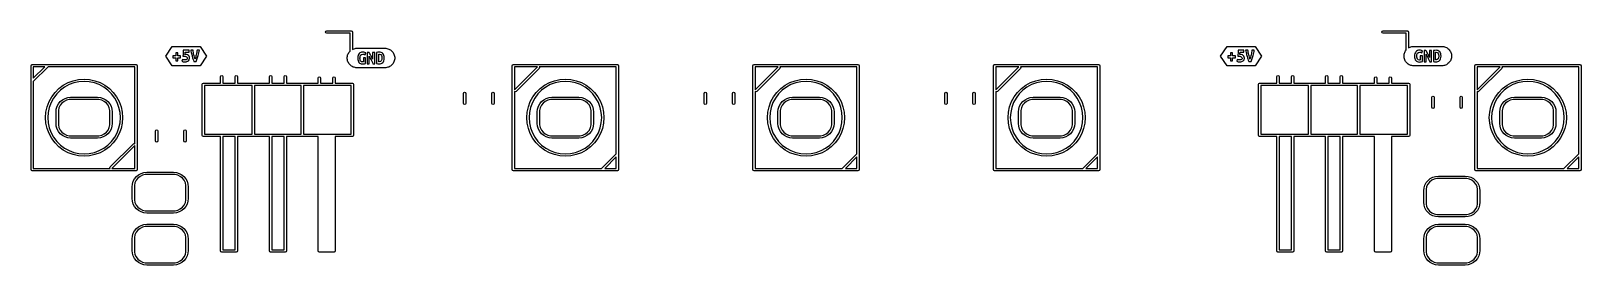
# Model space of a CAD drawing. Extents: x 34.7 to 115.3, y -109.7 to -97.5.
import ezdxf

# ---------------------------------------------------------------- set-up
doc = ezdxf.new("R2010")
doc.units = 0
doc.layers.add('BLACK', color=7, linetype='CONTINUOUS')

msp = doc.modelspace()

# ---------------------------------------------------------------- linework, layer by layer
at = {"layer": 'BLACK', "linetype": 'CONTINUOUS'}
for p, q in [((50.045, -97.555), (50.0626, -97.5126)), ((50.0626, -97.5974), (50.045, -97.555)), ((50.0626, -97.5126), (50.105, -97.495)), ((50.105, -97.615), (50.0626, -97.5974)), ((50.105, -97.495), (51.375, -97.495)), ((51.315, -97.615), (50.105, -97.615)), ((51.315, -98.541), (51.315, -97.615)), ((51.375, -97.495), (51.4174, -97.5126)), ((51.4174, -97.5126), (51.435, -97.555)), ((51.435, -97.555), (51.435, -98.4528)), ((104.915, -97.555), (104.933, -97.5126)), ((104.933, -97.5974), (104.915, -97.555)), ((104.933, -97.5126), (104.975, -97.495)), ((104.975, -97.615), (104.933, -97.5974)), ((104.975, -97.495), (106.245, -97.495)), ((106.185, -97.615), (104.975, -97.615)), ((106.185, -98.4739), (106.185, -97.615)), ((106.245, -97.495), (106.287, -97.5126)), ((106.287, -97.5126), (106.305, -97.555)), ((106.305, -97.555), (106.305, -98.3705)), ((41.7378, -98.8), (42.0707, -98.3006)), ((42.0707, -99.2994), (41.7378, -98.8)), ((42.0707, -98.3006), (42.1104, -98.3006)), ((42.1104, -98.3006), (43.4896, -98.3006)), ((42.1104, -98.3006), (42.1104, -98.3006)), ((42.2599, -98.7905), (42.1104, -98.7905)), ((42.1104, -98.7905), (42.1104, -98.8867)), ((42.1104, -98.8867), (42.2599, -98.8867)), ((42.3609, -98.6247), (42.2599, -98.6247)), ((42.2599, -98.6247), (42.2599, -98.7905)), ((42.2599, -98.8867), (42.2599, -99.0524)), ((42.3609, -98.7905), (42.3609, -98.6247)), ((42.5104, -98.7905), (42.3609, -98.7905)), ((42.3609, -99.0524), (42.3609, -98.8867)), ((42.3609, -98.8867), (42.5104, -98.8867)), ((42.5104, -98.8867), (42.5104, -98.7905)), ((42.6057, -98.9734), (42.5819, -99.0705)), ((42.659, -98.9924), (42.6057, -98.9734)), ((42.6362, -98.7246), (42.6276, -98.8038)), ((42.6276, -98.8038), (42.6931, -98.8058)), ((42.6428, -98.6471), (42.6362, -98.7246)), ((42.6478, -98.5718), (42.6428, -98.6471)), ((42.6514, -98.499), (42.6478, -98.5718)), ((42.9524, -98.499), (42.6514, -98.499)), ((42.6955, -98.9988), (42.659, -98.9924)), ((42.6931, -98.8058), (42.7448, -98.8119)), ((42.74, -99.001), (42.6955, -98.9988)), ((42.74, -98.7143), (42.7448, -98.66)), ((42.8121, -98.724), (42.74, -98.7143)), ((42.7967, -98.9934), (42.74, -99.001)), ((42.7448, -98.66), (42.7495, -98.5962)), ((42.7448, -98.8119), (42.8138, -98.8348)), ((42.7495, -98.5962), (42.9524, -98.5962)), ((42.8319, -98.9738), (42.7967, -98.9934)), ((42.8708, -98.7431), (42.8121, -98.724)), ((42.8138, -98.8348), (42.8462, -98.87)), ((42.8495, -98.9467), (42.8319, -98.9738)), ((42.8462, -98.87), (42.8543, -98.9153)), ((42.8543, -98.9153), (42.8495, -98.9467)), ((42.9162, -98.7714), (42.8708, -98.7431)), ((42.9485, -98.8089), (42.9162, -98.7714)), ((42.9162, -99.0467), (42.96, -98.9862)), ((42.9679, -98.8552), (42.9485, -98.8089)), ((42.9524, -98.5962), (42.9524, -98.499)), ((42.96, -98.9862), (42.9743, -98.9105)), ((42.9743, -98.9105), (42.9679, -98.8552)), ((43.161, -98.499), (43.0372, -98.499)), ((43.0372, -98.499), (43.0481, -98.5523)), ((43.0481, -98.5523), (43.0638, -98.619)), ((43.0638, -98.619), (43.0764, -98.6689)), ((43.0764, -98.6689), (43.0901, -98.7208)), ((43.0901, -98.7208), (43.1048, -98.7748)), ((43.1048, -98.7748), (43.1204, -98.8297)), ((43.1204, -98.8297), (43.1365, -98.8848)), ((43.1365, -98.8848), (43.1534, -98.94)), ((43.1534, -98.94), (43.1784, -99.0186)), ((43.1681, -98.5484), (43.161, -98.499)), ((43.1781, -98.6052), (43.1681, -98.5484)), ((43.1902, -98.6666), (43.1781, -98.6052)), ((43.1784, -99.0186), (43.202, -99.0886)), ((43.2034, -98.73), (43.1902, -98.6666)), ((43.2177, -98.7938), (43.2034, -98.73)), ((43.2329, -98.8567), (43.2177, -98.7938)), ((43.2485, -98.9158), (43.2329, -98.8567)), ((43.2639, -98.9686), (43.2485, -98.9158)), ((43.2791, -98.9166), (43.2639, -98.9686)), ((43.2943, -98.8576), (43.2791, -98.9166)), ((43.3091, -98.7948), (43.2943, -98.8576)), ((43.3229, -98.7309), (43.3091, -98.7948)), ((43.3358, -98.6675), (43.3229, -98.7309)), ((43.3229, -99.0886), (43.3411, -99.0379)), ((43.3477, -98.6057), (43.3358, -98.6675)), ((43.3411, -99.0379), (43.3589, -98.9859)), ((43.3582, -98.5485), (43.3477, -98.6057)), ((43.3667, -98.499), (43.3582, -98.5485)), ((43.3589, -98.9859), (43.3763, -98.9329)), ((43.4896, -98.499), (43.3667, -98.499)), ((43.3763, -98.9329), (43.3929, -98.8795)), ((43.3929, -98.8795), (43.4086, -98.8268)), ((43.4086, -98.8268), (43.4234, -98.7748)), ((43.4234, -98.7748), (43.4437, -98.6989)), ((43.4437, -98.6989), (43.4615, -98.6266)), ((43.4615, -98.6266), (43.4769, -98.5595)), ((43.4769, -98.5595), (43.4896, -98.499)), ((43.4896, -98.3006), (43.5293, -98.3006)), ((43.5293, -98.3006), (43.8622, -98.8)), ((43.8622, -98.8), (43.5293, -99.2994)), ((51.1656, -98.9), (51.168, -98.8504)), ((51.168, -98.9496), (51.1656, -98.9)), ((51.168, -98.8504), (51.1753, -98.8013)), ((51.1753, -98.9987), (51.168, -98.9496)), ((51.1753, -98.8013), (51.1874, -98.7531)), ((51.1874, -99.0469), (51.1753, -98.9987)), ((51.1874, -98.7531), (51.2041, -98.7063)), ((51.2041, -98.7063), (51.2253, -98.6614)), ((51.2253, -98.6614), (51.2509, -98.6188)), ((51.2509, -98.6188), (51.2804, -98.5789)), ((51.2804, -98.5789), (51.3138, -98.5421)), ((51.3138, -98.5421), (51.315, -98.541)), ((51.435, -98.4528), (51.478, -98.4324)), ((51.478, -98.4324), (51.5247, -98.4157)), ((51.5247, -98.4157), (51.5729, -98.4036)), ((51.5729, -98.4036), (51.622, -98.3963)), ((51.622, -98.3963), (51.6717, -98.3939)), ((51.6717, -98.3939), (51.7113, -98.3939)), ((51.7113, -98.3939), (51.7113, -98.3939)), ((51.7113, -98.3939), (53.0887, -98.3939)), ((51.7163, -98.8292), (51.7113, -98.9)), ((51.7113, -98.9), (51.7156, -98.9716)), ((51.7156, -98.9716), (51.7285, -99.0338)), ((51.7313, -98.7671), (51.7163, -98.8292)), ((51.7285, -99.0338), (51.7492, -99.0867)), ((51.7549, -98.7141), (51.7313, -98.7671)), ((51.7856, -98.6704), (51.7549, -98.7141)), ((51.823, -98.6363), (51.7856, -98.6704)), ((51.8666, -98.6119), (51.823, -98.6363)), ((51.8304, -98.9), (51.8324, -98.8563)), ((51.8341, -98.9643), (51.8304, -98.9)), ((51.8324, -98.8563), (51.8385, -98.8167)), ((51.8452, -99.0162), (51.8341, -98.9643)), ((51.8385, -98.8167), (51.8652, -98.7519)), ((51.8637, -99.0557), (51.8452, -99.0162)), ((51.8652, -98.7519), (51.9123, -98.7095)), ((51.9149, -98.5972), (51.8666, -98.6119)), ((51.9123, -98.7095), (51.9828, -98.6943)), ((51.9666, -98.5923), (51.9149, -98.5972)), ((52.028, -98.5976), (51.9666, -98.5923)), ((51.9828, -98.6943), (52.0457, -98.7047)), ((52.1247, -98.8867), (52.0076, -98.8867)), ((52.0076, -98.8867), (52.0076, -99.1019)), ((52.0752, -98.6095), (52.028, -98.5976)), ((52.0457, -98.7047), (52.0971, -98.7285)), ((52.1081, -98.6238), (52.0752, -98.6095)), ((52.0971, -98.7285), (52.1276, -98.6352)), ((52.1276, -98.6352), (52.1081, -98.6238)), ((52.1247, -99.181), (52.1247, -98.8867)), ((52.3, -98.6057), (52.2057, -98.6057)), ((52.2057, -98.6057), (52.2057, -99.1953)), ((52.3267, -98.6494), (52.3, -98.6057)), ((52.3114, -99.1953), (52.3114, -98.8038)), ((52.3114, -98.8038), (52.3468, -98.8691)), ((52.3533, -98.6966), (52.3267, -98.6494)), ((52.3468, -98.8691), (52.3806, -98.9344)), ((52.3796, -98.7456), (52.3533, -98.6966)), ((52.4052, -98.7943), (52.3796, -98.7456)), ((52.3806, -98.9344), (52.4129, -98.9995)), ((52.4295, -98.8421), (52.4052, -98.7943)), ((52.4129, -98.9995), (52.4435, -99.0647)), ((52.4519, -98.8886), (52.4295, -98.8421)), ((52.4718, -98.9314), (52.4519, -98.8886)), ((52.4886, -98.9686), (52.4718, -98.9314)), ((52.5943, -98.6057), (52.4886, -98.6057)), ((52.4886, -98.6057), (52.4886, -98.9686)), ((52.5943, -99.1953), (52.5943, -98.6057)), ((52.7648, -98.6019), (52.6896, -98.6133)), ((52.6896, -98.6133), (52.6896, -99.1886)), ((52.8305, -98.599), (52.7648, -98.6019)), ((52.8067, -98.7038), (52.8239, -98.7014)), ((52.8067, -99.1), (52.8067, -98.7038)), ((52.8239, -98.7014), (52.841, -98.7009)), ((52.8861, -98.6033), (52.8305, -98.599)), ((52.841, -98.7009), (52.9048, -98.7176)), ((52.9367, -98.6162), (52.8861, -98.6033)), ((52.9048, -98.7176), (52.9439, -98.7619)), ((52.9811, -98.6382), (52.9367, -98.6162)), ((52.9625, -98.9805), (52.9386, -99.0438)), ((52.9439, -98.7619), (52.9639, -98.8257)), ((52.9678, -98.942), (52.9625, -98.9805)), ((52.9639, -98.8257), (52.9696, -98.9)), ((52.9696, -98.9), (52.9678, -98.942)), ((53.0182, -98.67), (52.9811, -98.6382)), ((53.0478, -98.7116), (53.0182, -98.67)), ((53.0438, -99.0918), (53.0682, -99.0395)), ((53.0701, -98.7633), (53.0478, -98.7116)), ((53.0682, -99.0395), (53.0835, -98.9758)), ((53.084, -98.8258), (53.0701, -98.7633)), ((53.0835, -98.9758), (53.0887, -98.9)), ((53.0887, -98.9), (53.084, -98.8258)), ((53.0887, -98.3939), (53.1283, -98.3939)), ((53.1283, -98.3939), (53.178, -98.3963)), ((53.178, -98.3963), (53.2271, -98.4036)), ((53.2271, -98.4036), (53.2753, -98.4157)), ((53.2753, -98.4157), (53.322, -98.4324)), ((53.322, -98.4324), (53.3669, -98.4537)), ((53.3669, -98.4537), (53.4095, -98.4792)), ((53.4095, -98.4792), (53.4494, -98.5088)), ((53.4494, -98.5088), (53.4862, -98.5421)), ((53.4862, -98.5421), (53.5196, -98.5789)), ((53.5196, -98.5789), (53.5491, -98.6188)), ((53.5491, -98.6188), (53.5747, -98.6614)), ((53.5747, -98.6614), (53.5959, -98.7063)), ((53.5959, -98.7063), (53.6126, -98.7531)), ((53.6126, -98.7531), (53.6247, -98.8013)), ((53.6247, -98.9987), (53.6126, -99.0469)), ((53.6247, -98.8013), (53.632, -98.8504)), ((53.632, -98.9496), (53.6247, -98.9987)), ((53.632, -98.8504), (53.6344, -98.9)), ((53.6344, -98.9), (53.632, -98.9496)), ((96.5378, -98.8), (96.8707, -98.3006)), ((96.8707, -99.2994), (96.5378, -98.8)), ((96.8707, -98.3006), (96.9104, -98.3006)), ((96.9104, -98.3006), (98.2896, -98.3006)), ((96.9104, -98.3006), (96.9104, -98.3006)), ((97.0599, -98.7905), (96.9104, -98.7905)), ((96.9104, -98.7905), (96.9104, -98.8867)), ((96.9104, -98.8867), (97.0599, -98.8867)), ((97.1609, -98.6247), (97.0599, -98.6247)), ((97.0599, -98.6247), (97.0599, -98.7905)), ((97.0599, -98.8867), (97.0599, -99.0524)), ((97.1609, -98.7905), (97.1609, -98.6247)), ((97.3104, -98.7905), (97.1609, -98.7905)), ((97.1609, -99.0524), (97.1609, -98.8867)), ((97.1609, -98.8867), (97.3104, -98.8867)), ((97.3104, -98.8867), (97.3104, -98.7905)), ((97.4057, -98.9734), (97.3819, -99.0705)), ((97.459, -98.9924), (97.4057, -98.9734)), ((97.4362, -98.7246), (97.4276, -98.8038)), ((97.4276, -98.8038), (97.4931, -98.8058)), ((97.4428, -98.6471), (97.4362, -98.7246)), ((97.4478, -98.5718), (97.4428, -98.6471)), ((97.4514, -98.499), (97.4478, -98.5718)), ((97.7524, -98.499), (97.4514, -98.499)), ((97.4955, -98.9988), (97.459, -98.9924)), ((97.4931, -98.8058), (97.5448, -98.8119)), ((97.54, -99.001), (97.4955, -98.9988)), ((97.54, -98.7143), (97.5448, -98.66)), ((97.6121, -98.724), (97.54, -98.7143)), ((97.5967, -98.9934), (97.54, -99.001)), ((97.5448, -98.66), (97.5495, -98.5962)), ((97.5448, -98.8119), (97.6138, -98.8348)), ((97.5495, -98.5962), (97.7524, -98.5962)), ((97.6319, -98.9738), (97.5967, -98.9934)), ((97.6708, -98.7431), (97.6121, -98.724)), ((97.6138, -98.8348), (97.6462, -98.87)), ((97.6495, -98.9467), (97.6319, -98.9738)), ((97.6462, -98.87), (97.6543, -98.9153)), ((97.6543, -98.9153), (97.6495, -98.9467)), ((97.7162, -98.7714), (97.6708, -98.7431)), ((97.7485, -98.8089), (97.7162, -98.7714)), ((97.7162, -99.0467), (97.76, -98.9862)), ((97.7679, -98.8552), (97.7485, -98.8089)), ((97.7524, -98.5962), (97.7524, -98.499)), ((97.76, -98.9862), (97.7743, -98.9105)), ((97.7743, -98.9105), (97.7679, -98.8552)), ((97.961, -98.499), (97.8372, -98.499)), ((97.8372, -98.499), (97.8481, -98.5523)), ((97.8481, -98.5523), (97.8638, -98.619)), ((97.8638, -98.619), (97.8764, -98.6689)), ((97.8764, -98.6689), (97.8901, -98.7208)), ((97.8901, -98.7208), (97.9048, -98.7748)), ((97.9048, -98.7748), (97.9204, -98.8297)), ((97.9204, -98.8297), (97.9365, -98.8848)), ((97.9365, -98.8848), (97.9534, -98.94)), ((97.9534, -98.94), (97.9784, -99.0186)), ((97.9681, -98.5484), (97.961, -98.499)), ((97.9781, -98.6052), (97.9681, -98.5484)), ((97.9902, -98.6666), (97.9781, -98.6052)), ((97.9784, -99.0186), (98.002, -99.0886)), ((98.0034, -98.73), (97.9902, -98.6666)), ((98.0177, -98.7938), (98.0034, -98.73)), ((98.0329, -98.8567), (98.0177, -98.7938)), ((98.0485, -98.9158), (98.0329, -98.8567)), ((98.0639, -98.9686), (98.0485, -98.9158)), ((98.0791, -98.9166), (98.0639, -98.9686)), ((98.0943, -98.8576), (98.0791, -98.9166)), ((98.1091, -98.7948), (98.0943, -98.8576)), ((98.1229, -98.7309), (98.1091, -98.7948)), ((98.1358, -98.6675), (98.1229, -98.7309)), ((98.1229, -99.0886), (98.1411, -99.0379)), ((98.1477, -98.6057), (98.1358, -98.6675)), ((98.1411, -99.0379), (98.1589, -98.9859)), ((98.1582, -98.5485), (98.1477, -98.6057)), ((98.1667, -98.499), (98.1582, -98.5485)), ((98.1589, -98.9859), (98.1763, -98.9329)), ((98.2896, -98.499), (98.1667, -98.499)), ((98.1763, -98.9329), (98.1929, -98.8795)), ((98.1929, -98.8795), (98.2086, -98.8268)), ((98.2086, -98.8268), (98.2234, -98.7748)), ((98.2234, -98.7748), (98.2437, -98.6989)), ((98.2437, -98.6989), (98.2615, -98.6266)), ((98.2615, -98.6266), (98.2769, -98.5595)), ((98.2769, -98.5595), (98.2896, -98.499)), ((98.2896, -98.3006), (98.3293, -98.3006)), ((98.3293, -98.3006), (98.6622, -98.8)), ((98.6622, -98.8), (98.3293, -99.2994)), ((106.066, -98.8), (106.068, -98.7504)), ((106.068, -98.8496), (106.066, -98.8)), ((106.068, -98.7504), (106.075, -98.7013)), ((106.075, -98.8987), (106.068, -98.8496)), ((106.075, -98.7013), (106.087, -98.6531)), ((106.087, -98.9469), (106.075, -98.8987)), ((106.087, -98.6531), (106.104, -98.6063)), ((106.104, -98.9937), (106.087, -98.9469)), ((106.104, -98.6063), (106.125, -98.5614)), ((106.125, -99.0386), (106.104, -98.9937)), ((106.125, -98.5614), (106.151, -98.5188)), ((106.151, -99.0812), (106.125, -99.0386)), ((106.151, -98.5188), (106.18, -98.4789)), ((106.18, -98.4789), (106.185, -98.4739)), ((106.305, -98.3705), (106.333, -98.3537)), ((106.333, -98.3537), (106.378, -98.3324)), ((106.378, -98.3324), (106.425, -98.3157)), ((106.425, -98.3157), (106.473, -98.3036)), ((106.473, -98.3036), (106.522, -98.2963)), ((106.522, -98.2963), (106.572, -98.2939)), ((106.572, -98.2939), (106.611, -98.2939)), ((106.611, -98.2939), (106.611, -98.2939)), ((106.611, -98.2939), (107.989, -98.2939)), ((106.616, -98.7292), (106.611, -98.8)), ((106.611, -98.8), (106.616, -98.8716)), ((106.631, -98.6671), (106.616, -98.7292)), ((106.616, -98.8716), (106.628, -98.9338)), ((106.628, -98.9338), (106.649, -98.9867)), ((106.655, -98.6141), (106.631, -98.6671)), ((106.649, -98.9867), (106.677, -99.03)), ((106.686, -98.5704), (106.655, -98.6141)), ((106.677, -99.03), (106.712, -99.0638)), ((106.723, -98.5363), (106.686, -98.5704)), ((106.767, -98.5119), (106.723, -98.5363)), ((106.73, -98.8), (106.732, -98.7563)), ((106.734, -98.8643), (106.73, -98.8)), ((106.732, -98.7563), (106.739, -98.7167)), ((106.745, -98.9162), (106.734, -98.8643)), ((106.739, -98.7167), (106.765, -98.6519)), ((106.764, -98.9557), (106.745, -98.9162)), ((106.805, -98.9932), (106.764, -98.9557)), ((106.765, -98.6519), (106.812, -98.6095)), ((106.815, -98.4972), (106.767, -98.5119)), ((106.862, -99.0057), (106.805, -98.9932)), ((106.812, -98.6095), (106.883, -98.5943)), ((106.867, -98.4923), (106.815, -98.4972)), ((106.885, -99.0048), (106.862, -99.0057)), ((106.928, -98.4976), (106.867, -98.4923)), ((106.883, -98.5943), (106.946, -98.6047)), ((106.908, -99.0019), (106.885, -99.0048)), ((107.025, -98.7867), (106.908, -98.7867)), ((106.908, -98.7867), (106.908, -99.0019)), ((106.975, -98.5095), (106.928, -98.4976)), ((106.946, -98.6047), (106.997, -98.6285)), ((107.008, -98.5238), (106.975, -98.5095)), ((106.997, -98.6285), (107.028, -98.5352)), ((107.028, -98.5352), (107.008, -98.5238)), ((107.025, -99.081), (107.025, -98.7867)), ((107.2, -98.5057), (107.106, -98.5057)), ((107.106, -98.5057), (107.106, -99.0953)), ((107.227, -98.5494), (107.2, -98.5057)), ((107.211, -99.0953), (107.211, -98.7038)), ((107.211, -98.7038), (107.247, -98.7691)), ((107.253, -98.5966), (107.227, -98.5494)), ((107.247, -98.7691), (107.281, -98.8344)), ((107.28, -98.6456), (107.253, -98.5966)), ((107.305, -98.6943), (107.28, -98.6456)), ((107.281, -98.8344), (107.313, -98.8995)), ((107.33, -98.7421), (107.305, -98.6943)), ((107.313, -98.8995), (107.343, -98.9647)), ((107.352, -98.7886), (107.33, -98.7421)), ((107.343, -98.9647), (107.373, -99.0299)), ((107.372, -98.8314), (107.352, -98.7886)), ((107.389, -98.8686), (107.372, -98.8314)), ((107.373, -99.0299), (107.4, -99.0953)), ((107.494, -98.5057), (107.389, -98.5057)), ((107.389, -98.5057), (107.389, -98.8686)), ((107.494, -99.0953), (107.494, -98.5057)), ((107.665, -98.5019), (107.59, -98.5133)), ((107.59, -98.5133), (107.59, -99.0886)), ((107.731, -98.499), (107.665, -98.5019)), ((107.707, -98.6038), (107.724, -98.6014)), ((107.707, -99), (107.707, -98.6038)), ((107.717, -99.001), (107.707, -99)), ((107.728, -99.001), (107.717, -99.001)), ((107.724, -98.6014), (107.741, -98.6009)), ((107.795, -98.9857), (107.728, -99.001)), ((107.786, -98.5033), (107.731, -98.499)), ((107.741, -98.6009), (107.805, -98.6176)), ((107.837, -98.5162), (107.786, -98.5033)), ((107.839, -98.9438), (107.795, -98.9857)), ((107.805, -98.6176), (107.844, -98.6619)), ((107.881, -98.5382), (107.837, -98.5162)), ((107.862, -98.8805), (107.839, -98.9438)), ((107.844, -98.6619), (107.864, -98.7257)), ((107.868, -98.842), (107.862, -98.8805)), ((107.864, -98.7257), (107.87, -98.8)), ((107.87, -98.8), (107.868, -98.842)), ((107.872, -99.0647), (107.912, -99.0334)), ((107.918, -98.57), (107.881, -98.5382)), ((107.912, -99.0334), (107.944, -98.9918)), ((107.948, -98.6116), (107.918, -98.57)), ((107.944, -98.9918), (107.968, -98.9395)), ((107.97, -98.6633), (107.948, -98.6116)), ((107.968, -98.9395), (107.984, -98.8758)), ((107.984, -98.7258), (107.97, -98.6633)), ((107.989, -98.8), (107.984, -98.7258)), ((107.984, -98.8758), (107.989, -98.8)), ((107.989, -98.2939), (108.028, -98.2939)), ((108.028, -98.2939), (108.078, -98.2963)), ((108.078, -98.2963), (108.127, -98.3036)), ((108.127, -98.3036), (108.175, -98.3157)), ((108.175, -98.3157), (108.222, -98.3324)), ((108.222, -98.3324), (108.267, -98.3537)), ((108.267, -98.3537), (108.31, -98.3792)), ((108.31, -98.3792), (108.349, -98.4088)), ((108.349, -98.4088), (108.386, -98.4421)), ((108.386, -98.4421), (108.42, -98.4789)), ((108.42, -98.4789), (108.449, -98.5188)), ((108.449, -98.5188), (108.475, -98.5614)), ((108.475, -99.0386), (108.449, -99.0812)), ((108.475, -98.5614), (108.496, -98.6063)), ((108.496, -98.9937), (108.475, -99.0386)), ((108.496, -98.6063), (108.513, -98.6531)), ((108.513, -98.9469), (108.496, -98.9937)), ((108.513, -98.6531), (108.525, -98.7013)), ((108.525, -98.8987), (108.513, -98.9469)), ((108.525, -98.7013), (108.532, -98.7504)), ((108.532, -98.8496), (108.525, -98.8987)), ((108.532, -98.7504), (108.534, -98.8)), ((108.534, -98.8), (108.532, -98.8496)), ((34.74, -99.3), (34.7576, -99.2576)), ((34.74, -104.7), (34.74, -99.3)), ((34.7576, -99.2576), (34.8, -99.24)), ((34.8, -99.24), (40.2, -99.24)), ((35.6249, -99.36), (34.86, -100.125)), ((34.86, -99.36), (34.86, -99.9551)), ((34.86, -99.9551), (35.4551, -99.36)), ((35.4551, -99.36), (34.86, -99.36)), ((40.14, -99.36), (35.6249, -99.36)), ((40.14, -103.357), (40.14, -99.36)), ((40.2, -99.24), (40.2424, -99.2576)), ((40.2424, -99.2576), (40.26, -99.3)), ((40.26, -99.3), (40.26, -104.7)), ((42.1104, -99.2994), (42.0707, -99.2994)), ((42.3609, -99.2994), (42.1104, -99.2994)), ((42.2599, -99.0524), (42.3609, -99.0524)), ((42.7409, -99.2994), (42.3609, -99.2994)), ((42.5819, -99.0705), (42.609, -99.081)), ((42.609, -99.081), (42.6486, -99.091)), ((42.6486, -99.091), (42.6943, -99.0981)), ((42.6943, -99.0981), (42.7409, -99.101)), ((42.7409, -99.101), (42.7955, -99.0974)), ((43.202, -99.2994), (42.7409, -99.2994)), ((42.7955, -99.0974), (42.8429, -99.0867)), ((42.8429, -99.0867), (42.8831, -99.0696)), ((42.8831, -99.0696), (42.9162, -99.0467)), ((43.202, -99.0886), (43.3229, -99.0886)), ((43.4896, -99.2994), (43.202, -99.2994)), ((43.5293, -99.2994), (43.4896, -99.2994)), ((44.585, -99.8679), (44.6026, -99.8255)), ((44.6026, -99.8255), (44.645, -99.8079)), ((44.645, -99.8079), (44.6874, -99.8255)), ((44.6874, -99.8255), (44.705, -99.8679)), ((45.345, -99.8679), (45.3626, -99.8255)), ((45.3626, -99.8255), (45.405, -99.8079)), ((45.405, -99.8079), (45.4474, -99.8255)), ((45.4474, -99.8255), (45.465, -99.8679)), ((47.125, -99.8679), (47.1426, -99.8255)), ((47.1426, -99.8255), (47.185, -99.8079)), ((47.185, -99.8079), (47.2274, -99.8255)), ((47.2274, -99.8255), (47.245, -99.8679)), ((47.885, -99.8679), (47.9026, -99.8255)), ((47.9026, -99.8255), (47.945, -99.8079)), ((47.945, -99.8079), (47.9874, -99.8255)), ((47.9874, -99.8255), (48.005, -99.8679)), ((51.2041, -99.0937), (51.1874, -99.0469)), ((51.2253, -99.1386), (51.2041, -99.0937)), ((51.2509, -99.1812), (51.2253, -99.1386)), ((51.2804, -99.2211), (51.2509, -99.1812)), ((51.3138, -99.2579), (51.2804, -99.2211)), ((51.3506, -99.2912), (51.3138, -99.2579)), ((51.3905, -99.3208), (51.3506, -99.2912)), ((51.4331, -99.3463), (51.3905, -99.3208)), ((51.478, -99.3676), (51.4331, -99.3463)), ((51.5247, -99.3843), (51.478, -99.3676)), ((51.5729, -99.3964), (51.5247, -99.3843)), ((51.622, -99.4037), (51.5729, -99.3964)), ((51.6717, -99.4061), (51.622, -99.4037)), ((51.7113, -99.4061), (51.6717, -99.4061)), ((51.9523, -99.4061), (51.7113, -99.4061)), ((51.7492, -99.0867), (51.7771, -99.13)), ((51.7771, -99.13), (51.8117, -99.1638)), ((51.8117, -99.1638), (51.8528, -99.1881)), ((51.8528, -99.1881), (51.8998, -99.2028)), ((51.9049, -99.0932), (51.8637, -99.0557)), ((51.8998, -99.2028), (51.9523, -99.2077)), ((51.9618, -99.1057), (51.9049, -99.0932)), ((51.9523, -99.2077), (52.0105, -99.2053)), ((52.5, -99.4061), (51.9523, -99.4061)), ((51.9847, -99.1048), (51.9618, -99.1057)), ((52.0076, -99.1019), (51.9847, -99.1048)), ((52.0105, -99.2053), (52.0595, -99.1981)), ((52.0595, -99.1981), (52.1247, -99.181)), ((52.2057, -99.1953), (52.3114, -99.1953)), ((52.4435, -99.0647), (52.4725, -99.1299)), ((52.4725, -99.1299), (52.5, -99.1953)), ((52.5, -99.1953), (52.5943, -99.1953)), ((52.8153, -99.4061), (52.5, -99.4061)), ((52.6896, -99.1886), (52.7539, -99.1996)), ((52.7539, -99.1996), (52.8153, -99.2029)), ((52.8172, -99.101), (52.8067, -99.1)), ((52.8153, -99.2029), (52.8728, -99.1987)), ((53.0887, -99.4061), (52.8153, -99.4061)), ((52.8277, -99.101), (52.8172, -99.101)), ((52.8948, -99.0857), (52.8277, -99.101)), ((52.8728, -99.1987), (52.9253, -99.1862)), ((52.9386, -99.0438), (52.8948, -99.0857)), ((52.9253, -99.1862), (52.9719, -99.1647)), ((52.9719, -99.1647), (53.0115, -99.1334)), ((53.0115, -99.1334), (53.0438, -99.0918)), ((53.1283, -99.4061), (53.0887, -99.4061)), ((53.178, -99.4037), (53.1283, -99.4061)), ((53.2271, -99.3964), (53.178, -99.4037)), ((53.2753, -99.3843), (53.2271, -99.3964)), ((53.322, -99.3676), (53.2753, -99.3843)), ((53.3669, -99.3463), (53.322, -99.3676)), ((53.4095, -99.3208), (53.3669, -99.3463)), ((53.4494, -99.2912), (53.4095, -99.3208)), ((53.4862, -99.2579), (53.4494, -99.2912)), ((53.5196, -99.2211), (53.4862, -99.2579)), ((53.5491, -99.1812), (53.5196, -99.2211)), ((53.5747, -99.1386), (53.5491, -99.1812)), ((53.5959, -99.0937), (53.5747, -99.1386)), ((53.6126, -99.0469), (53.5959, -99.0937)), ((59.74, -99.3), (59.7576, -99.2576)), ((59.74, -104.7), (59.74, -99.3)), ((59.7576, -99.2576), (59.8, -99.24)), ((59.8, -99.24), (65.2, -99.24)), ((59.86, -99.36), (59.86, -100.555)), ((59.86, -100.555), (61.0551, -99.36)), ((61.0551, -99.36), (59.86, -99.36)), ((61.1424, -99.4424), (59.9424, -100.642)), ((61.16, -99.4), (61.1424, -99.4424)), ((61.1434, -99.36), (61.16, -99.4)), ((65.14, -99.36), (61.1434, -99.36)), ((65.14, -103.875), (65.14, -99.36)), ((65.2, -99.24), (65.2424, -99.2576)), ((65.2424, -99.2576), (65.26, -99.3)), ((65.26, -99.3), (65.26, -104.7)), ((72.24, -99.3), (72.2576, -99.2576)), ((72.24, -104.7), (72.24, -99.3)), ((72.2576, -99.2576), (72.3, -99.24)), ((72.3, -99.24), (77.7, -99.24)), ((72.36, -99.36), (72.36, -100.555)), ((72.36, -100.555), (73.5551, -99.36)), ((73.5551, -99.36), (72.36, -99.36)), ((73.6424, -99.4424), (72.4424, -100.642)), ((73.66, -99.4), (73.6424, -99.4424)), ((73.6434, -99.36), (73.66, -99.4)), ((77.64, -99.36), (73.6434, -99.36)), ((77.64, -103.875), (77.64, -99.36)), ((77.7, -99.24), (77.7424, -99.2576)), ((77.7424, -99.2576), (77.76, -99.3)), ((77.76, -99.3), (77.76, -104.7)), ((84.74, -99.3), (84.7576, -99.2576)), ((84.74, -104.7), (84.74, -99.3)), ((84.7576, -99.2576), (84.8, -99.24)), ((84.8, -99.24), (90.2, -99.24)), ((84.86, -99.36), (84.86, -100.555)), ((84.86, -100.555), (86.0551, -99.36)), ((86.0551, -99.36), (84.86, -99.36)), ((86.1424, -99.4424), (84.9424, -100.642)), ((86.16, -99.4), (86.1424, -99.4424)), ((86.1434, -99.36), (86.16, -99.4)), ((90.14, -99.36), (86.1434, -99.36)), ((90.14, -103.875), (90.14, -99.36)), ((90.2, -99.24), (90.2424, -99.2576)), ((90.2424, -99.2576), (90.26, -99.3)), ((90.26, -99.3), (90.26, -104.7)), ((96.9104, -99.2994), (96.8707, -99.2994)), ((97.1609, -99.2994), (96.9104, -99.2994)), ((97.0599, -99.0524), (97.1609, -99.0524)), ((97.5409, -99.2994), (97.1609, -99.2994)), ((97.3819, -99.0705), (97.409, -99.081)), ((97.409, -99.081), (97.4486, -99.091)), ((97.4486, -99.091), (97.4943, -99.0981)), ((97.4943, -99.0981), (97.5409, -99.101)), ((97.5409, -99.101), (97.5955, -99.0974)), ((98.002, -99.2994), (97.5409, -99.2994)), ((97.5955, -99.0974), (97.6429, -99.0867)), ((97.6429, -99.0867), (97.6831, -99.0696)), ((97.6831, -99.0696), (97.7162, -99.0467)), ((98.002, -99.0886), (98.1229, -99.0886)), ((98.2896, -99.2994), (98.002, -99.2994)), ((98.3293, -99.2994), (98.2896, -99.2994)), ((99.455, -99.8679), (99.4726, -99.8255)), ((99.4726, -99.8255), (99.515, -99.8079)), ((99.515, -99.8079), (99.5574, -99.8255)), ((99.5574, -99.8255), (99.575, -99.8679)), ((100.215, -99.8679), (100.233, -99.8255)), ((100.233, -99.8255), (100.275, -99.8079)), ((100.275, -99.8079), (100.317, -99.8255)), ((100.317, -99.8255), (100.335, -99.8679)), ((101.995, -99.8679), (102.013, -99.8255)), ((102.013, -99.8255), (102.055, -99.8079)), ((102.055, -99.8079), (102.097, -99.8255)), ((102.097, -99.8255), (102.115, -99.8679)), ((102.755, -99.8679), (102.773, -99.8255)), ((102.773, -99.8255), (102.815, -99.8079)), ((102.815, -99.8079), (102.857, -99.8255)), ((102.857, -99.8255), (102.875, -99.8679)), ((106.18, -99.1211), (106.151, -99.0812)), ((106.214, -99.1579), (106.18, -99.1211)), ((106.251, -99.1912), (106.214, -99.1579)), ((106.29, -99.2208), (106.251, -99.1912)), ((106.333, -99.2463), (106.29, -99.2208)), ((106.378, -99.2676), (106.333, -99.2463)), ((106.425, -99.2843), (106.378, -99.2676)), ((106.473, -99.2964), (106.425, -99.2843)), ((106.522, -99.3037), (106.473, -99.2964)), ((106.572, -99.3061), (106.522, -99.3037)), ((106.611, -99.3061), (106.572, -99.3061)), ((106.852, -99.3061), (106.611, -99.3061)), ((106.712, -99.0638), (106.753, -99.0881)), ((106.753, -99.0881), (106.8, -99.1028)), ((106.8, -99.1028), (106.852, -99.1077)), ((106.852, -99.1077), (106.911, -99.1053)), ((107.4, -99.3061), (106.852, -99.3061)), ((106.911, -99.1053), (106.959, -99.0981)), ((106.959, -99.0981), (107.025, -99.081)), ((107.106, -99.0953), (107.211, -99.0953)), ((107.4, -99.0953), (107.494, -99.0953)), ((107.715, -99.3061), (107.4, -99.3061)), ((107.59, -99.0886), (107.654, -99.0996)), ((107.654, -99.0996), (107.715, -99.1029)), ((107.715, -99.1029), (107.773, -99.0987)), ((107.989, -99.3061), (107.715, -99.3061)), ((107.773, -99.0987), (107.825, -99.0862)), ((107.825, -99.0862), (107.872, -99.0647)), ((108.028, -99.3061), (107.989, -99.3061)), ((108.078, -99.3037), (108.028, -99.3061)), ((108.127, -99.2964), (108.078, -99.3037)), ((108.175, -99.2843), (108.127, -99.2964)), ((108.222, -99.2676), (108.175, -99.2843)), ((108.267, -99.2463), (108.222, -99.2676)), ((108.31, -99.2208), (108.267, -99.2463)), ((108.349, -99.1912), (108.31, -99.2208)), ((108.386, -99.1579), (108.349, -99.1912)), ((108.42, -99.1211), (108.386, -99.1579)), ((108.449, -99.0812), (108.42, -99.1211)), ((109.74, -99.3), (109.758, -99.2576)), ((109.74, -104.7), (109.74, -99.3)), ((109.758, -99.2576), (109.8, -99.24)), ((109.8, -99.24), (115.2, -99.24)), ((109.86, -99.36), (109.86, -100.555)), ((109.86, -100.555), (111.055, -99.36)), ((111.055, -99.36), (109.86, -99.36)), ((111.142, -99.4424), (109.942, -100.642)), ((111.16, -99.4), (111.142, -99.4424)), ((111.143, -99.36), (111.16, -99.4)), ((115.14, -99.36), (111.143, -99.36)), ((115.14, -103.875), (115.14, -99.36)), ((115.2, -99.24), (115.242, -99.2576)), ((115.242, -99.2576), (115.26, -99.3)), ((115.26, -99.3), (115.26, -104.7)), ((34.86, -100.125), (34.86, -104.64)), ((35.9873, -100.689), (36.1892, -100.487)), ((36.2646, -100.574), (36.0743, -100.765)), ((36.1892, -100.487), (36.4178, -100.316)), ((36.4801, -100.413), (36.2646, -100.574)), ((36.4178, -100.316), (36.6685, -100.179)), ((36.7163, -100.284), (36.4801, -100.413)), ((36.6685, -100.179), (36.9361, -100.079)), ((36.9685, -100.19), (36.7163, -100.284)), ((36.9361, -100.079), (37.2151, -100.019)), ((37.2315, -100.133), (36.9685, -100.19)), ((37.2151, -100.019), (37.5, -99.9984)), ((37.5, -100.114), (37.2315, -100.133)), ((37.5, -99.9984), (37.7849, -100.019)), ((37.7685, -100.133), (37.5, -100.114)), ((38.0315, -100.19), (37.7685, -100.133)), ((37.7849, -100.019), (38.0639, -100.079)), ((38.2837, -100.284), (38.0315, -100.19)), ((38.0639, -100.079), (38.3315, -100.179)), ((38.5199, -100.413), (38.2837, -100.284)), ((38.3315, -100.179), (38.5822, -100.316)), ((38.7354, -100.574), (38.5199, -100.413)), ((38.5822, -100.316), (38.8108, -100.487)), ((38.9257, -100.765), (38.7354, -100.574)), ((38.8108, -100.487), (39.0127, -100.689)), ((43.635, -100.265), (43.6526, -100.223)), ((43.635, -102.925), (43.635, -100.265)), ((43.6526, -100.223), (43.695, -100.205)), ((43.695, -100.205), (44.585, -100.205)), ((44.645, -100.325), (43.755, -100.325)), ((43.755, -100.325), (43.755, -102.865)), ((44.585, -100.205), (44.585, -99.8679)), ((45.405, -100.325), (44.645, -100.325)), ((44.705, -99.8679), (44.705, -100.205)), ((44.705, -100.205), (45.345, -100.205)), ((45.345, -100.205), (45.345, -99.8679)), ((46.235, -100.325), (45.405, -100.325)), ((45.465, -99.8679), (45.465, -100.205)), ((45.465, -100.205), (47.125, -100.205)), ((46.235, -102.865), (46.235, -100.325)), ((47.185, -100.325), (46.355, -100.325)), ((46.355, -100.325), (46.355, -102.865)), ((47.125, -100.205), (47.125, -99.8679)), ((47.945, -100.325), (47.185, -100.325)), ((47.245, -99.8679), (47.245, -100.205)), ((47.245, -100.205), (47.885, -100.205)), ((47.885, -100.205), (47.885, -99.8679)), ((48.775, -100.325), (47.945, -100.325)), ((48.005, -99.8679), (48.005, -100.205)), ((48.005, -100.205), (49.665, -100.205)), ((48.775, -102.865), (48.775, -100.325)), ((49.725, -100.325), (48.895, -100.325)), ((48.895, -100.325), (48.895, -102.865)), ((49.665, -99.935), (49.6826, -99.8926)), ((49.665, -100.205), (49.665, -99.935)), ((49.6826, -99.8926), (49.725, -99.875)), ((49.725, -99.875), (49.7674, -99.8926)), ((50.485, -100.325), (49.725, -100.325)), ((49.7674, -99.8926), (49.785, -99.935)), ((49.785, -99.935), (49.785, -100.205)), ((49.785, -100.205), (50.425, -100.205)), ((50.425, -99.935), (50.4426, -99.8926)), ((50.425, -100.205), (50.425, -99.935)), ((50.4426, -99.8926), (50.485, -99.875)), ((50.485, -99.875), (50.5274, -99.8926)), ((51.375, -100.325), (50.485, -100.325)), ((50.5274, -99.8926), (50.545, -99.935)), ((50.545, -99.935), (50.545, -100.205)), ((50.545, -100.205), (51.435, -100.205)), ((51.375, -102.865), (51.375, -100.325)), ((51.435, -100.205), (51.4774, -100.223)), ((51.4774, -100.223), (51.495, -100.265)), ((51.495, -100.265), (51.495, -102.925)), ((59.9, -100.66), (59.86, -100.643)), ((59.86, -100.643), (59.86, -104.64)), ((59.9424, -100.642), (59.9, -100.66)), ((60.9873, -100.689), (61.1892, -100.487)), ((61.2646, -100.574), (61.0743, -100.765)), ((61.1892, -100.487), (61.4178, -100.316)), ((61.4801, -100.413), (61.2646, -100.574)), ((61.4178, -100.316), (61.6685, -100.179)), ((61.7163, -100.284), (61.4801, -100.413)), ((61.6685, -100.179), (61.9361, -100.079)), ((61.9685, -100.19), (61.7163, -100.284)), ((61.9361, -100.079), (62.2151, -100.019)), ((62.2315, -100.133), (61.9685, -100.19)), ((62.2151, -100.019), (62.5, -99.9984)), ((62.5, -100.114), (62.2315, -100.133)), ((62.5, -99.9984), (62.7849, -100.019)), ((62.7685, -100.133), (62.5, -100.114)), ((63.0315, -100.19), (62.7685, -100.133)), ((62.7849, -100.019), (63.0639, -100.079)), ((63.2837, -100.284), (63.0315, -100.19)), ((63.0639, -100.079), (63.3315, -100.179)), ((63.5199, -100.413), (63.2837, -100.284)), ((63.3315, -100.179), (63.5822, -100.316)), ((63.7354, -100.574), (63.5199, -100.413)), ((63.5822, -100.316), (63.8108, -100.487)), ((63.9257, -100.765), (63.7354, -100.574)), ((63.8108, -100.487), (64.0127, -100.689)), ((72.4, -100.66), (72.36, -100.643)), ((72.36, -100.643), (72.36, -104.64)), ((72.4424, -100.642), (72.4, -100.66)), ((73.4873, -100.689), (73.6892, -100.487)), ((73.7646, -100.574), (73.5743, -100.765)), ((73.6892, -100.487), (73.9178, -100.316)), ((73.9801, -100.413), (73.7646, -100.574)), ((73.9178, -100.316), (74.1685, -100.179)), ((74.2163, -100.284), (73.9801, -100.413)), ((74.1685, -100.179), (74.4361, -100.079)), ((74.4685, -100.19), (74.2163, -100.284)), ((74.4361, -100.079), (74.7151, -100.019)), ((74.7315, -100.133), (74.4685, -100.19)), ((74.7151, -100.019), (75, -99.9984)), ((75, -100.114), (74.7315, -100.133)), ((75, -99.9984), (75.2849, -100.019)), ((75.2685, -100.133), (75, -100.114)), ((75.5315, -100.19), (75.2685, -100.133)), ((75.2849, -100.019), (75.5639, -100.079)), ((75.7837, -100.284), (75.5315, -100.19)), ((75.5639, -100.079), (75.8315, -100.179)), ((76.0199, -100.413), (75.7837, -100.284)), ((75.8315, -100.179), (76.0822, -100.316)), ((76.2354, -100.574), (76.0199, -100.413)), ((76.0822, -100.316), (76.3108, -100.487)), ((76.4257, -100.765), (76.2354, -100.574)), ((76.3108, -100.487), (76.5127, -100.689)), ((84.9, -100.66), (84.86, -100.643)), ((84.86, -100.643), (84.86, -104.64)), ((84.9424, -100.642), (84.9, -100.66)), ((85.9873, -100.689), (86.1892, -100.487)), ((86.2646, -100.574), (86.0743, -100.765)), ((86.1892, -100.487), (86.4178, -100.316)), ((86.4801, -100.413), (86.2646, -100.574)), ((86.4178, -100.316), (86.6685, -100.179)), ((86.7163, -100.284), (86.4801, -100.413)), ((86.6685, -100.179), (86.9361, -100.079)), ((86.9685, -100.19), (86.7163, -100.284)), ((86.9361, -100.079), (87.2151, -100.019)), ((87.2315, -100.133), (86.9685, -100.19)), ((87.2151, -100.019), (87.5, -99.9984)), ((87.5, -100.114), (87.2315, -100.133)), ((87.5, -99.9984), (87.7849, -100.019)), ((87.7685, -100.133), (87.5, -100.114)), ((88.0315, -100.19), (87.7685, -100.133)), ((87.7849, -100.019), (88.0639, -100.079)), ((88.2837, -100.284), (88.0315, -100.19)), ((88.0639, -100.079), (88.3315, -100.179)), ((88.5199, -100.413), (88.2837, -100.284)), ((88.3315, -100.179), (88.5822, -100.316)), ((88.7354, -100.574), (88.5199, -100.413)), ((88.5822, -100.316), (88.8108, -100.487)), ((88.9257, -100.765), (88.7354, -100.574)), ((88.8108, -100.487), (89.0127, -100.689)), ((98.505, -100.265), (98.5226, -100.223)), ((98.505, -102.925), (98.505, -100.265)), ((98.5226, -100.223), (98.565, -100.205)), ((98.565, -100.205), (99.455, -100.205)), ((99.515, -100.325), (98.625, -100.325)), ((98.625, -100.325), (98.625, -102.865)), ((99.455, -100.205), (99.455, -99.8679)), ((100.275, -100.325), (99.515, -100.325)), ((99.575, -99.8679), (99.575, -100.205)), ((99.575, -100.205), (100.215, -100.205)), ((100.215, -100.205), (100.215, -99.8679)), ((101.105, -100.325), (100.275, -100.325)), ((100.335, -99.8679), (100.335, -100.205)), ((100.335, -100.205), (101.995, -100.205)), ((101.105, -102.865), (101.105, -100.325)), ((102.055, -100.325), (101.225, -100.325)), ((101.225, -100.325), (101.225, -102.865)), ((101.995, -100.205), (101.995, -99.8679)), ((102.815, -100.325), (102.055, -100.325)), ((102.115, -99.8679), (102.115, -100.205)), ((102.115, -100.205), (102.755, -100.205)), ((102.755, -100.205), (102.755, -99.8679)), ((103.645, -100.325), (102.815, -100.325)), ((102.875, -99.8679), (102.875, -100.205)), ((102.875, -100.205), (104.535, -100.205)), ((103.645, -102.865), (103.645, -100.325)), ((104.595, -100.325), (103.765, -100.325)), ((103.765, -100.325), (103.765, -102.865)), ((104.535, -99.935), (104.553, -99.8926)), ((104.535, -100.205), (104.535, -99.935)), ((104.553, -99.8926), (104.595, -99.875)), ((104.595, -99.875), (104.637, -99.8926)), ((105.355, -100.325), (104.595, -100.325)), ((104.637, -99.8926), (104.655, -99.935)), ((104.655, -99.935), (104.655, -100.205)), ((104.655, -100.205), (105.295, -100.205)), ((105.295, -99.935), (105.313, -99.8926)), ((105.295, -100.205), (105.295, -99.935)), ((105.313, -99.8926), (105.355, -99.875)), ((105.355, -99.875), (105.397, -99.8926)), ((106.245, -100.325), (105.355, -100.325)), ((105.397, -99.8926), (105.415, -99.935)), ((105.415, -99.935), (105.415, -100.205)), ((105.415, -100.205), (106.305, -100.205)), ((106.245, -102.865), (106.245, -100.325)), ((106.305, -100.205), (106.347, -100.223)), ((106.347, -100.223), (106.365, -100.265)), ((106.365, -100.265), (106.365, -102.925)), ((109.9, -100.66), (109.86, -100.643)), ((109.86, -100.643), (109.86, -104.64)), ((109.942, -100.642), (109.9, -100.66)), ((110.987, -100.689), (111.189, -100.487)), ((111.265, -100.574), (111.074, -100.765)), ((111.189, -100.487), (111.418, -100.316)), ((111.48, -100.413), (111.265, -100.574)), ((111.418, -100.316), (111.668, -100.179)), ((111.716, -100.284), (111.48, -100.413)), ((111.668, -100.179), (111.936, -100.079)), ((111.969, -100.19), (111.716, -100.284)), ((111.936, -100.079), (112.215, -100.019)), ((112.232, -100.133), (111.969, -100.19)), ((112.215, -100.019), (112.5, -99.9984)), ((112.5, -100.114), (112.232, -100.133)), ((112.5, -99.9984), (112.785, -100.019)), ((112.768, -100.133), (112.5, -100.114)), ((113.031, -100.19), (112.768, -100.133)), ((112.785, -100.019), (113.064, -100.079)), ((113.284, -100.284), (113.031, -100.19)), ((113.064, -100.079), (113.332, -100.179)), ((113.52, -100.413), (113.284, -100.284)), ((113.332, -100.179), (113.582, -100.316)), ((113.735, -100.574), (113.52, -100.413)), ((113.582, -100.316), (113.811, -100.487)), ((113.926, -100.765), (113.735, -100.574)), ((113.811, -100.487), (114.013, -100.689)), ((35.5187, -101.715), (35.5794, -101.436)), ((35.5794, -101.436), (35.6792, -101.168)), ((35.6792, -101.168), (35.8161, -100.918)), ((35.784, -101.216), (35.69, -101.469)), ((35.913, -100.98), (35.784, -101.216)), ((35.8161, -100.918), (35.9873, -100.689)), ((36.0743, -100.765), (35.913, -100.98)), ((36.0546, -101.552), (36.0979, -101.409)), ((36.0979, -101.409), (36.1681, -101.278)), ((36.1681, -101.278), (36.2626, -101.163)), ((36.2547, -101.357), (36.1921, -101.487)), ((36.3446, -101.245), (36.2547, -101.357)), ((36.2626, -101.163), (36.3778, -101.068)), ((36.4573, -101.155), (36.3446, -101.245)), ((36.3778, -101.068), (36.5092, -100.998)), ((36.5873, -101.092), (36.4573, -101.155)), ((36.5092, -100.998), (36.6517, -100.955)), ((36.7279, -101.06), (36.5873, -101.092)), ((36.6517, -100.955), (36.8, -100.94)), ((36.8, -101.06), (36.7279, -101.06)), ((36.8, -100.94), (38.2, -100.94)), ((38.2, -101.06), (36.8, -101.06)), ((38.2, -100.94), (38.3483, -100.955)), ((38.2721, -101.06), (38.2, -101.06)), ((38.4127, -101.092), (38.2721, -101.06)), ((38.3483, -100.955), (38.4908, -100.998)), ((38.5427, -101.155), (38.4127, -101.092)), ((38.4908, -100.998), (38.6222, -101.068)), ((38.6554, -101.245), (38.5427, -101.155)), ((38.6222, -101.068), (38.7374, -101.163)), ((38.7453, -101.357), (38.6554, -101.245)), ((38.7374, -101.163), (38.8319, -101.278)), ((38.8079, -101.487), (38.7453, -101.357)), ((38.8319, -101.278), (38.9021, -101.409)), ((38.9021, -101.409), (38.9454, -101.552)), ((39.087, -100.98), (38.9257, -100.765)), ((39.0127, -100.689), (39.1839, -100.918)), ((39.216, -101.216), (39.087, -100.98)), ((39.1839, -100.918), (39.3208, -101.168)), ((39.31, -101.469), (39.216, -101.216)), ((39.3208, -101.168), (39.4206, -101.436)), ((39.4206, -101.436), (39.4813, -101.715)), ((57.205, -100.739), (57.2226, -100.696)), ((57.205, -101.261), (57.205, -100.739)), ((57.2226, -101.304), (57.205, -101.261)), ((57.2226, -100.696), (57.265, -100.679)), ((57.265, -101.321), (57.2226, -101.304)), ((57.265, -100.679), (57.3074, -100.696)), ((57.3074, -101.304), (57.265, -101.321)), ((57.3074, -100.696), (57.325, -100.739)), ((57.325, -101.261), (57.3074, -101.304)), ((57.325, -100.739), (57.325, -101.261)), ((58.675, -100.739), (58.6926, -100.696)), ((58.675, -101.261), (58.675, -100.739)), ((58.6926, -101.304), (58.675, -101.261)), ((58.6926, -100.696), (58.735, -100.679)), ((58.735, -101.321), (58.6926, -101.304)), ((58.735, -100.679), (58.7774, -100.696)), ((58.7774, -101.304), (58.735, -101.321)), ((58.7774, -100.696), (58.795, -100.739)), ((58.795, -101.261), (58.7774, -101.304)), ((58.795, -100.739), (58.795, -101.261)), ((60.5187, -101.715), (60.5794, -101.436)), ((60.5794, -101.436), (60.6792, -101.168)), ((60.6792, -101.168), (60.8161, -100.918)), ((60.784, -101.216), (60.69, -101.469)), ((60.913, -100.98), (60.784, -101.216)), ((60.8161, -100.918), (60.9873, -100.689)), ((61.0743, -100.765), (60.913, -100.98)), ((61.0546, -101.552), (61.0979, -101.409)), ((61.0979, -101.409), (61.1681, -101.278)), ((61.1681, -101.278), (61.2626, -101.163)), ((61.2547, -101.357), (61.1921, -101.487)), ((61.3446, -101.245), (61.2547, -101.357)), ((61.2626, -101.163), (61.3778, -101.068)), ((61.4573, -101.155), (61.3446, -101.245)), ((61.3778, -101.068), (61.5092, -100.998)), ((61.5873, -101.092), (61.4573, -101.155)), ((61.5092, -100.998), (61.6517, -100.955)), ((61.7279, -101.06), (61.5873, -101.092)), ((61.6517, -100.955), (61.8, -100.94)), ((61.8, -101.06), (61.7279, -101.06)), ((61.8, -100.94), (63.2, -100.94)), ((63.2, -101.06), (61.8, -101.06)), ((63.2, -100.94), (63.3483, -100.955)), ((63.2721, -101.06), (63.2, -101.06)), ((63.4127, -101.092), (63.2721, -101.06)), ((63.3483, -100.955), (63.4908, -100.998)), ((63.5427, -101.155), (63.4127, -101.092)), ((63.4908, -100.998), (63.6222, -101.068)), ((63.6554, -101.245), (63.5427, -101.155)), ((63.6222, -101.068), (63.7374, -101.163)), ((63.7453, -101.357), (63.6554, -101.245)), ((63.7374, -101.163), (63.8319, -101.278)), ((63.8079, -101.487), (63.7453, -101.357)), ((63.8319, -101.278), (63.9021, -101.409)), ((63.9021, -101.409), (63.9454, -101.552)), ((64.087, -100.98), (63.9257, -100.765)), ((64.0127, -100.689), (64.1839, -100.918)), ((64.216, -101.216), (64.087, -100.98)), ((64.1839, -100.918), (64.3208, -101.168)), ((64.31, -101.469), (64.216, -101.216)), ((64.3208, -101.168), (64.4206, -101.436)), ((64.4206, -101.436), (64.4813, -101.715)), ((69.705, -100.739), (69.7226, -100.696)), ((69.705, -101.261), (69.705, -100.739)), ((69.7226, -101.304), (69.705, -101.261)), ((69.7226, -100.696), (69.765, -100.679)), ((69.765, -101.321), (69.7226, -101.304)), ((69.765, -100.679), (69.8074, -100.696)), ((69.8074, -101.304), (69.765, -101.321)), ((69.8074, -100.696), (69.825, -100.739)), ((69.825, -101.261), (69.8074, -101.304)), ((69.825, -100.739), (69.825, -101.261)), ((71.175, -100.739), (71.1926, -100.696)), ((71.175, -101.261), (71.175, -100.739)), ((71.1926, -101.304), (71.175, -101.261)), ((71.1926, -100.696), (71.235, -100.679)), ((71.235, -101.321), (71.1926, -101.304)), ((71.235, -100.679), (71.2774, -100.696)), ((71.2774, -101.304), (71.235, -101.321)), ((71.2774, -100.696), (71.295, -100.739)), ((71.295, -101.261), (71.2774, -101.304)), ((71.295, -100.739), (71.295, -101.261)), ((73.0187, -101.715), (73.0794, -101.436)), ((73.0794, -101.436), (73.1792, -101.168)), ((73.1792, -101.168), (73.3161, -100.918)), ((73.284, -101.216), (73.19, -101.469)), ((73.413, -100.98), (73.284, -101.216)), ((73.3161, -100.918), (73.4873, -100.689)), ((73.5743, -100.765), (73.413, -100.98)), ((73.5546, -101.552), (73.5979, -101.409)), ((73.5979, -101.409), (73.6681, -101.278)), ((73.6681, -101.278), (73.7626, -101.163)), ((73.7547, -101.357), (73.6921, -101.487)), ((73.8446, -101.245), (73.7547, -101.357)), ((73.7626, -101.163), (73.8778, -101.068)), ((73.9573, -101.155), (73.8446, -101.245)), ((73.8778, -101.068), (74.0092, -100.998)), ((74.0873, -101.092), (73.9573, -101.155)), ((74.0092, -100.998), (74.1517, -100.955)), ((74.2279, -101.06), (74.0873, -101.092)), ((74.1517, -100.955), (74.3, -100.94)), ((74.3, -101.06), (74.2279, -101.06)), ((74.3, -100.94), (75.7, -100.94)), ((75.7, -101.06), (74.3, -101.06)), ((75.7, -100.94), (75.8483, -100.955)), ((75.7721, -101.06), (75.7, -101.06)), ((75.9127, -101.092), (75.7721, -101.06)), ((75.8483, -100.955), (75.9908, -100.998)), ((76.0427, -101.155), (75.9127, -101.092)), ((75.9908, -100.998), (76.1222, -101.068)), ((76.1554, -101.245), (76.0427, -101.155)), ((76.1222, -101.068), (76.2374, -101.163)), ((76.2453, -101.357), (76.1554, -101.245)), ((76.2374, -101.163), (76.3319, -101.278)), ((76.3079, -101.487), (76.2453, -101.357)), ((76.3319, -101.278), (76.4021, -101.409)), ((76.4021, -101.409), (76.4454, -101.552)), ((76.587, -100.98), (76.4257, -100.765)), ((76.5127, -100.689), (76.6839, -100.918)), ((76.716, -101.216), (76.587, -100.98)), ((76.6839, -100.918), (76.8208, -101.168)), ((76.81, -101.469), (76.716, -101.216)), ((76.8208, -101.168), (76.9206, -101.436)), ((76.9206, -101.436), (76.9813, -101.715)), ((82.205, -100.739), (82.2226, -100.696)), ((82.205, -101.261), (82.205, -100.739)), ((82.2226, -101.304), (82.205, -101.261)), ((82.2226, -100.696), (82.265, -100.679)), ((82.265, -101.321), (82.2226, -101.304)), ((82.265, -100.679), (82.3074, -100.696)), ((82.3074, -101.304), (82.265, -101.321)), ((82.3074, -100.696), (82.325, -100.739)), ((82.325, -101.261), (82.3074, -101.304)), ((82.325, -100.739), (82.325, -101.261)), ((83.675, -100.739), (83.6926, -100.696)), ((83.675, -101.261), (83.675, -100.739)), ((83.6926, -101.304), (83.675, -101.261)), ((83.6926, -100.696), (83.735, -100.679)), ((83.735, -101.321), (83.6926, -101.304)), ((83.735, -100.679), (83.7774, -100.696)), ((83.7774, -101.304), (83.735, -101.321)), ((83.7774, -100.696), (83.795, -100.739)), ((83.795, -101.261), (83.7774, -101.304)), ((83.795, -100.739), (83.795, -101.261)), ((85.5187, -101.715), (85.5794, -101.436)), ((85.5794, -101.436), (85.6792, -101.168)), ((85.6792, -101.168), (85.8161, -100.918)), ((85.784, -101.216), (85.69, -101.469)), ((85.913, -100.98), (85.784, -101.216)), ((85.8161, -100.918), (85.9873, -100.689)), ((86.0743, -100.765), (85.913, -100.98)), ((86.0546, -101.552), (86.0979, -101.409)), ((86.0979, -101.409), (86.1681, -101.278)), ((86.1681, -101.278), (86.2626, -101.163)), ((86.2547, -101.357), (86.1921, -101.487)), ((86.3446, -101.245), (86.2547, -101.357)), ((86.2626, -101.163), (86.3778, -101.068)), ((86.4573, -101.155), (86.3446, -101.245)), ((86.3778, -101.068), (86.5092, -100.998)), ((86.5873, -101.092), (86.4573, -101.155)), ((86.5092, -100.998), (86.6517, -100.955)), ((86.7279, -101.06), (86.5873, -101.092)), ((86.6517, -100.955), (86.8, -100.94)), ((86.8, -101.06), (86.7279, -101.06)), ((86.8, -100.94), (88.2, -100.94)), ((88.2, -101.06), (86.8, -101.06)), ((88.2, -100.94), (88.3483, -100.955)), ((88.2721, -101.06), (88.2, -101.06)), ((88.4127, -101.092), (88.2721, -101.06)), ((88.3483, -100.955), (88.4908, -100.998)), ((88.5427, -101.155), (88.4127, -101.092)), ((88.4908, -100.998), (88.6222, -101.068)), ((88.6554, -101.245), (88.5427, -101.155)), ((88.6222, -101.068), (88.7374, -101.163)), ((88.7453, -101.357), (88.6554, -101.245)), ((88.7374, -101.163), (88.8319, -101.278)), ((88.8079, -101.487), (88.7453, -101.357)), ((88.8319, -101.278), (88.9021, -101.409)), ((88.9021, -101.409), (88.9454, -101.552)), ((89.087, -100.98), (88.9257, -100.765)), ((89.0127, -100.689), (89.1839, -100.918)), ((89.216, -101.216), (89.087, -100.98)), ((89.1839, -100.918), (89.3208, -101.168)), ((89.31, -101.469), (89.216, -101.216)), ((89.3208, -101.168), (89.4206, -101.436)), ((89.4206, -101.436), (89.4813, -101.715)), ((107.505, -100.939), (107.523, -100.896)), ((107.505, -101.461), (107.505, -100.939)), ((107.523, -100.896), (107.565, -100.879)), ((107.565, -100.879), (107.607, -100.896)), ((107.607, -100.896), (107.625, -100.939)), ((107.625, -100.939), (107.625, -101.461)), ((108.975, -100.939), (108.993, -100.896)), ((108.975, -101.461), (108.975, -100.939)), ((108.993, -100.896), (109.035, -100.879)), ((109.035, -100.879), (109.077, -100.896)), ((109.077, -100.896), (109.095, -100.939)), ((109.095, -100.939), (109.095, -101.461)), ((110.519, -101.715), (110.579, -101.436)), ((110.579, -101.436), (110.679, -101.168)), ((110.679, -101.168), (110.816, -100.918)), ((110.784, -101.216), (110.69, -101.469)), ((110.913, -100.98), (110.784, -101.216)), ((110.816, -100.918), (110.987, -100.689)), ((111.074, -100.765), (110.913, -100.98)), ((111.055, -101.552), (111.098, -101.409)), ((111.098, -101.409), (111.168, -101.278)), ((111.168, -101.278), (111.263, -101.163)), ((111.255, -101.357), (111.192, -101.487)), ((111.345, -101.245), (111.255, -101.357)), ((111.263, -101.163), (111.378, -101.068)), ((111.457, -101.155), (111.345, -101.245)), ((111.378, -101.068), (111.509, -100.998)), ((111.587, -101.092), (111.457, -101.155)), ((111.509, -100.998), (111.652, -100.955)), ((111.728, -101.06), (111.587, -101.092)), ((111.652, -100.955), (111.8, -100.94)), ((111.8, -101.06), (111.728, -101.06)), ((111.8, -100.94), (113.2, -100.94)), ((113.2, -101.06), (111.8, -101.06)), ((113.2, -100.94), (113.348, -100.955)), ((113.272, -101.06), (113.2, -101.06)), ((113.413, -101.092), (113.272, -101.06)), ((113.348, -100.955), (113.491, -100.998)), ((113.543, -101.155), (113.413, -101.092)), ((113.491, -100.998), (113.622, -101.068)), ((113.655, -101.245), (113.543, -101.155)), ((113.622, -101.068), (113.737, -101.163)), ((113.745, -101.357), (113.655, -101.245)), ((113.737, -101.163), (113.832, -101.278)), ((113.808, -101.487), (113.745, -101.357)), ((113.832, -101.278), (113.902, -101.409)), ((113.902, -101.409), (113.945, -101.552)), ((114.087, -100.98), (113.926, -100.765)), ((114.013, -100.689), (114.184, -100.918)), ((114.216, -101.216), (114.087, -100.98)), ((114.184, -100.918), (114.321, -101.168)), ((114.31, -101.469), (114.216, -101.216)), ((114.321, -101.168), (114.421, -101.436)), ((114.421, -101.436), (114.481, -101.715)), ((35.4984, -102), (35.5187, -101.715)), ((35.5187, -102.285), (35.4984, -102)), ((35.6327, -101.732), (35.6135, -102)), ((35.6135, -102), (35.6327, -102.268)), ((35.69, -101.469), (35.6327, -101.732)), ((36.04, -101.7), (36.0546, -101.552)), ((36.04, -102.3), (36.04, -101.7)), ((36.1921, -101.487), (36.16, -101.628)), ((36.16, -101.628), (36.16, -101.7)), ((36.16, -101.7), (36.16, -102.3)), ((38.84, -101.628), (38.8079, -101.487)), ((38.84, -101.7), (38.84, -101.628)), ((38.84, -102.3), (38.84, -101.7)), ((38.9454, -101.552), (38.96, -101.7)), ((38.96, -101.7), (38.96, -102.3)), ((39.3673, -101.732), (39.31, -101.469)), ((39.3865, -102), (39.3673, -101.732)), ((39.3673, -102.268), (39.3865, -102)), ((39.4813, -101.715), (39.5016, -102)), ((39.5016, -102), (39.4813, -102.285)), ((60.4984, -102), (60.5187, -101.715)), ((60.5187, -102.285), (60.4984, -102)), ((60.6327, -101.732), (60.6135, -102)), ((60.6135, -102), (60.6327, -102.268)), ((60.69, -101.469), (60.6327, -101.732)), ((61.04, -101.7), (61.0546, -101.552)), ((61.04, -102.3), (61.04, -101.7)), ((61.1921, -101.487), (61.16, -101.628)), ((61.16, -101.628), (61.16, -101.7)), ((61.16, -101.7), (61.16, -102.3)), ((63.84, -101.628), (63.8079, -101.487)), ((63.84, -101.7), (63.84, -101.628)), ((63.84, -102.3), (63.84, -101.7)), ((63.9454, -101.552), (63.96, -101.7)), ((63.96, -101.7), (63.96, -102.3)), ((64.3673, -101.732), (64.31, -101.469)), ((64.3865, -102), (64.3673, -101.732)), ((64.3673, -102.268), (64.3865, -102)), ((64.4813, -101.715), (64.5016, -102)), ((64.5016, -102), (64.4813, -102.285)), ((72.9984, -102), (73.0187, -101.715)), ((73.0187, -102.285), (72.9984, -102)), ((73.1327, -101.732), (73.1135, -102)), ((73.1135, -102), (73.1327, -102.268)), ((73.19, -101.469), (73.1327, -101.732)), ((73.54, -101.7), (73.5546, -101.552)), ((73.54, -102.3), (73.54, -101.7)), ((73.6921, -101.487), (73.66, -101.628)), ((73.66, -101.628), (73.66, -101.7)), ((73.66, -101.7), (73.66, -102.3)), ((76.34, -101.628), (76.3079, -101.487)), ((76.34, -101.7), (76.34, -101.628)), ((76.34, -102.3), (76.34, -101.7)), ((76.4454, -101.552), (76.46, -101.7)), ((76.46, -101.7), (76.46, -102.3)), ((76.8673, -101.732), (76.81, -101.469)), ((76.8865, -102), (76.8673, -101.732)), ((76.8673, -102.268), (76.8865, -102)), ((76.9813, -101.715), (77.0016, -102)), ((77.0016, -102), (76.9813, -102.285)), ((85.4984, -102), (85.5187, -101.715)), ((85.5187, -102.285), (85.4984, -102)), ((85.6327, -101.732), (85.6135, -102)), ((85.6135, -102), (85.6327, -102.268)), ((85.69, -101.469), (85.6327, -101.732)), ((86.04, -101.7), (86.0546, -101.552)), ((86.04, -102.3), (86.04, -101.7)), ((86.1921, -101.487), (86.16, -101.628)), ((86.16, -101.628), (86.16, -101.7)), ((86.16, -101.7), (86.16, -102.3)), ((88.84, -101.628), (88.8079, -101.487)), ((88.84, -101.7), (88.84, -101.628)), ((88.84, -102.3), (88.84, -101.7)), ((88.9454, -101.552), (88.96, -101.7)), ((88.96, -101.7), (88.96, -102.3)), ((89.3673, -101.732), (89.31, -101.469)), ((89.3865, -102), (89.3673, -101.732)), ((89.3673, -102.268), (89.3865, -102)), ((89.4813, -101.715), (89.5016, -102)), ((89.5016, -102), (89.4813, -102.285)), ((107.523, -101.504), (107.505, -101.461)), ((107.565, -101.521), (107.523, -101.504)), ((107.607, -101.504), (107.565, -101.521)), ((107.625, -101.461), (107.607, -101.504)), ((108.993, -101.504), (108.975, -101.461)), ((109.035, -101.521), (108.993, -101.504)), ((109.077, -101.504), (109.035, -101.521)), ((109.095, -101.461), (109.077, -101.504)), ((110.498, -102), (110.519, -101.715)), ((110.519, -102.285), (110.498, -102)), ((110.633, -101.732), (110.614, -102)), ((110.614, -102), (110.633, -102.268)), ((110.69, -101.469), (110.633, -101.732)), ((111.04, -101.7), (111.055, -101.552)), ((111.04, -102.3), (111.04, -101.7)), ((111.192, -101.487), (111.16, -101.628)), ((111.16, -101.628), (111.16, -101.7)), ((111.16, -101.7), (111.16, -102.3)), ((113.84, -101.628), (113.808, -101.487)), ((113.84, -101.7), (113.84, -101.628)), ((113.84, -102.3), (113.84, -101.7)), ((113.945, -101.552), (113.96, -101.7)), ((113.96, -101.7), (113.96, -102.3)), ((114.367, -101.732), (114.31, -101.469)), ((114.386, -102), (114.367, -101.732)), ((114.367, -102.268), (114.386, -102)), ((114.481, -101.715), (114.502, -102)), ((114.502, -102), (114.481, -102.285)), ((35.5794, -102.564), (35.5187, -102.285)), ((35.6792, -102.832), (35.5794, -102.564)), ((35.6327, -102.268), (35.69, -102.531)), ((35.8161, -103.082), (35.6792, -102.832)), ((35.69, -102.531), (35.784, -102.784)), ((35.784, -102.784), (35.913, -103.02)), ((35.913, -103.02), (36.0743, -103.235)), ((36.0546, -102.448), (36.04, -102.3)), ((36.0979, -102.591), (36.0546, -102.448)), ((36.1681, -102.722), (36.0979, -102.591)), ((36.16, -102.3), (36.16, -102.372)), ((36.16, -102.372), (36.1921, -102.513)), ((36.2626, -102.837), (36.1681, -102.722)), ((36.1921, -102.513), (36.2547, -102.643)), ((36.2547, -102.643), (36.3446, -102.755)), ((36.3778, -102.932), (36.2626, -102.837)), ((36.3446, -102.755), (36.4573, -102.845)), ((36.5092, -103.002), (36.3778, -102.932)), ((36.4573, -102.845), (36.5873, -102.908)), ((36.6517, -103.045), (36.5092, -103.002)), ((36.5873, -102.908), (36.7279, -102.94)), ((36.8, -103.06), (36.6517, -103.045)), ((36.7279, -102.94), (36.8, -102.94)), ((36.8, -102.94), (38.2, -102.94)), ((38.2, -103.06), (36.8, -103.06)), ((38.2, -102.94), (38.2721, -102.94)), ((38.3483, -103.045), (38.2, -103.06)), ((38.2721, -102.94), (38.4127, -102.908)), ((38.4908, -103.002), (38.3483, -103.045)), ((38.4127, -102.908), (38.5427, -102.845)), ((38.6222, -102.932), (38.4908, -103.002)), ((38.5427, -102.845), (38.6554, -102.755)), ((38.7374, -102.837), (38.6222, -102.932)), ((38.6554, -102.755), (38.7453, -102.643)), ((38.8319, -102.722), (38.7374, -102.837)), ((38.7453, -102.643), (38.8079, -102.513)), ((38.8079, -102.513), (38.84, -102.372)), ((38.9021, -102.591), (38.8319, -102.722)), ((38.84, -102.372), (38.84, -102.3)), ((38.9454, -102.448), (38.9021, -102.591)), ((38.9257, -103.235), (39.087, -103.02)), ((38.96, -102.3), (38.9454, -102.448)), ((39.087, -103.02), (39.216, -102.784)), ((39.3208, -102.832), (39.1839, -103.082)), ((39.216, -102.784), (39.31, -102.531)), ((39.31, -102.531), (39.3673, -102.268)), ((39.4206, -102.564), (39.3208, -102.832)), ((39.4813, -102.285), (39.4206, -102.564)), ((41.205, -102.689), (41.2226, -102.646)), ((41.205, -103.211), (41.205, -102.689)), ((41.2226, -102.646), (41.265, -102.629)), ((41.265, -102.629), (41.3074, -102.646)), ((41.3074, -102.646), (41.325, -102.689)), ((41.325, -102.689), (41.325, -103.211)), ((42.675, -102.689), (42.6926, -102.646)), ((42.675, -103.211), (42.675, -102.689)), ((42.6926, -102.646), (42.735, -102.629)), ((42.735, -102.629), (42.7774, -102.646)), ((42.7774, -102.646), (42.795, -102.689)), ((42.795, -102.689), (42.795, -103.211)), ((43.6526, -102.967), (43.635, -102.925)), ((43.695, -102.985), (43.6526, -102.967)), ((44.585, -102.985), (43.695, -102.985)), ((43.755, -102.865), (46.235, -102.865)), ((44.585, -108.925), (44.585, -102.985)), ((44.705, -102.985), (44.705, -108.865)), ((45.345, -102.985), (44.705, -102.985)), ((45.345, -108.865), (45.345, -102.985)), ((46.295, -102.985), (45.465, -102.985)), ((45.465, -102.985), (45.465, -108.925)), ((47.125, -102.985), (46.295, -102.985)), ((46.355, -102.865), (48.775, -102.865)), ((47.125, -108.925), (47.125, -102.985)), ((47.245, -102.985), (47.245, -108.865)), ((47.885, -102.985), (47.245, -102.985)), ((47.885, -108.865), (47.885, -102.985)), ((48.835, -102.985), (48.005, -102.985)), ((48.005, -102.985), (48.005, -108.925)), ((49.665, -102.985), (48.835, -102.985)), ((48.895, -102.865), (51.375, -102.865)), ((49.665, -108.925), (49.665, -102.985)), ((51.435, -102.985), (50.545, -102.985)), ((50.545, -102.985), (50.545, -108.925)), ((51.4774, -102.967), (51.435, -102.985)), ((51.495, -102.925), (51.4774, -102.967)), ((60.5794, -102.564), (60.5187, -102.285)), ((60.6792, -102.832), (60.5794, -102.564)), ((60.6327, -102.268), (60.69, -102.531)), ((60.8161, -103.082), (60.6792, -102.832)), ((60.69, -102.531), (60.784, -102.784)), ((60.784, -102.784), (60.913, -103.02)), ((60.913, -103.02), (61.0743, -103.235)), ((61.0546, -102.448), (61.04, -102.3)), ((61.0979, -102.591), (61.0546, -102.448)), ((61.1681, -102.722), (61.0979, -102.591)), ((61.16, -102.3), (61.16, -102.372)), ((61.16, -102.372), (61.1921, -102.513)), ((61.2626, -102.837), (61.1681, -102.722)), ((61.1921, -102.513), (61.2547, -102.643)), ((61.2547, -102.643), (61.3446, -102.755)), ((61.3778, -102.932), (61.2626, -102.837)), ((61.3446, -102.755), (61.4573, -102.845)), ((61.5092, -103.002), (61.3778, -102.932)), ((61.4573, -102.845), (61.5873, -102.908)), ((61.6517, -103.045), (61.5092, -103.002)), ((61.5873, -102.908), (61.7279, -102.94)), ((61.8, -103.06), (61.6517, -103.045)), ((61.7279, -102.94), (61.8, -102.94)), ((61.8, -102.94), (63.2, -102.94)), ((63.2, -103.06), (61.8, -103.06)), ((63.2, -102.94), (63.2721, -102.94)), ((63.3483, -103.045), (63.2, -103.06)), ((63.2721, -102.94), (63.4127, -102.908)), ((63.4908, -103.002), (63.3483, -103.045)), ((63.4127, -102.908), (63.5427, -102.845)), ((63.6222, -102.932), (63.4908, -103.002)), ((63.5427, -102.845), (63.6554, -102.755)), ((63.7374, -102.837), (63.6222, -102.932)), ((63.6554, -102.755), (63.7453, -102.643)), ((63.8319, -102.722), (63.7374, -102.837)), ((63.7453, -102.643), (63.8079, -102.513)), ((63.8079, -102.513), (63.84, -102.372)), ((63.9021, -102.591), (63.8319, -102.722)), ((63.84, -102.372), (63.84, -102.3)), ((63.9454, -102.448), (63.9021, -102.591)), ((63.9257, -103.235), (64.087, -103.02)), ((63.96, -102.3), (63.9454, -102.448)), ((64.087, -103.02), (64.216, -102.784)), ((64.3208, -102.832), (64.1839, -103.082)), ((64.216, -102.784), (64.31, -102.531)), ((64.31, -102.531), (64.3673, -102.268)), ((64.4206, -102.564), (64.3208, -102.832)), ((64.4813, -102.285), (64.4206, -102.564)), ((73.0794, -102.564), (73.0187, -102.285)), ((73.1792, -102.832), (73.0794, -102.564)), ((73.1327, -102.268), (73.19, -102.531)), ((73.3161, -103.082), (73.1792, -102.832)), ((73.19, -102.531), (73.284, -102.784)), ((73.284, -102.784), (73.413, -103.02)), ((73.413, -103.02), (73.5743, -103.235)), ((73.5546, -102.448), (73.54, -102.3)), ((73.5979, -102.591), (73.5546, -102.448)), ((73.6681, -102.722), (73.5979, -102.591)), ((73.66, -102.3), (73.66, -102.372)), ((73.66, -102.372), (73.6921, -102.513)), ((73.7626, -102.837), (73.6681, -102.722)), ((73.6921, -102.513), (73.7547, -102.643)), ((73.7547, -102.643), (73.8446, -102.755)), ((73.8778, -102.932), (73.7626, -102.837)), ((73.8446, -102.755), (73.9573, -102.845)), ((74.0092, -103.002), (73.8778, -102.932)), ((73.9573, -102.845), (74.0873, -102.908)), ((74.1517, -103.045), (74.0092, -103.002)), ((74.0873, -102.908), (74.2279, -102.94)), ((74.3, -103.06), (74.1517, -103.045)), ((74.2279, -102.94), (74.3, -102.94)), ((74.3, -102.94), (75.7, -102.94)), ((75.7, -103.06), (74.3, -103.06)), ((75.7, -102.94), (75.7721, -102.94)), ((75.8483, -103.045), (75.7, -103.06)), ((75.7721, -102.94), (75.9127, -102.908)), ((75.9908, -103.002), (75.8483, -103.045)), ((75.9127, -102.908), (76.0427, -102.845)), ((76.1222, -102.932), (75.9908, -103.002)), ((76.0427, -102.845), (76.1554, -102.755)), ((76.2374, -102.837), (76.1222, -102.932)), ((76.1554, -102.755), (76.2453, -102.643)), ((76.3319, -102.722), (76.2374, -102.837)), ((76.2453, -102.643), (76.3079, -102.513)), ((76.3079, -102.513), (76.34, -102.372)), ((76.4021, -102.591), (76.3319, -102.722)), ((76.34, -102.372), (76.34, -102.3)), ((76.4454, -102.448), (76.4021, -102.591)), ((76.4257, -103.235), (76.587, -103.02)), ((76.46, -102.3), (76.4454, -102.448)), ((76.587, -103.02), (76.716, -102.784)), ((76.8208, -102.832), (76.6839, -103.082)), ((76.716, -102.784), (76.81, -102.531)), ((76.81, -102.531), (76.8673, -102.268)), ((76.9206, -102.564), (76.8208, -102.832)), ((76.9813, -102.285), (76.9206, -102.564)), ((85.5794, -102.564), (85.5187, -102.285)), ((85.6792, -102.832), (85.5794, -102.564)), ((85.6327, -102.268), (85.69, -102.531)), ((85.8161, -103.082), (85.6792, -102.832)), ((85.69, -102.531), (85.784, -102.784)), ((85.784, -102.784), (85.913, -103.02)), ((85.913, -103.02), (86.0743, -103.235)), ((86.0546, -102.448), (86.04, -102.3)), ((86.0979, -102.591), (86.0546, -102.448)), ((86.1681, -102.722), (86.0979, -102.591)), ((86.16, -102.3), (86.16, -102.372)), ((86.16, -102.372), (86.1921, -102.513)), ((86.2626, -102.837), (86.1681, -102.722)), ((86.1921, -102.513), (86.2547, -102.643)), ((86.2547, -102.643), (86.3446, -102.755)), ((86.3778, -102.932), (86.2626, -102.837)), ((86.3446, -102.755), (86.4573, -102.845)), ((86.5092, -103.002), (86.3778, -102.932)), ((86.4573, -102.845), (86.5873, -102.908)), ((86.6517, -103.045), (86.5092, -103.002)), ((86.5873, -102.908), (86.7279, -102.94)), ((86.8, -103.06), (86.6517, -103.045)), ((86.7279, -102.94), (86.8, -102.94)), ((86.8, -102.94), (88.2, -102.94)), ((88.2, -103.06), (86.8, -103.06)), ((88.2, -102.94), (88.2721, -102.94)), ((88.3483, -103.045), (88.2, -103.06)), ((88.2721, -102.94), (88.4127, -102.908)), ((88.4908, -103.002), (88.3483, -103.045)), ((88.4127, -102.908), (88.5427, -102.845)), ((88.6222, -102.932), (88.4908, -103.002)), ((88.5427, -102.845), (88.6554, -102.755)), ((88.7374, -102.837), (88.6222, -102.932)), ((88.6554, -102.755), (88.7453, -102.643)), ((88.8319, -102.722), (88.7374, -102.837)), ((88.7453, -102.643), (88.8079, -102.513)), ((88.8079, -102.513), (88.84, -102.372)), ((88.9021, -102.591), (88.8319, -102.722)), ((88.84, -102.372), (88.84, -102.3)), ((88.9454, -102.448), (88.9021, -102.591)), ((88.9257, -103.235), (89.087, -103.02)), ((88.96, -102.3), (88.9454, -102.448)), ((89.087, -103.02), (89.216, -102.784)), ((89.3208, -102.832), (89.1839, -103.082)), ((89.216, -102.784), (89.31, -102.531)), ((89.31, -102.531), (89.3673, -102.268)), ((89.4206, -102.564), (89.3208, -102.832)), ((89.4813, -102.285), (89.4206, -102.564)), ((98.5226, -102.967), (98.505, -102.925)), ((98.565, -102.985), (98.5226, -102.967)), ((99.455, -102.985), (98.565, -102.985)), ((98.625, -102.865), (101.105, -102.865)), ((99.455, -108.925), (99.455, -102.985)), ((99.575, -102.985), (99.575, -108.865)), ((100.215, -102.985), (99.575, -102.985)), ((100.215, -108.865), (100.215, -102.985)), ((101.165, -102.985), (100.335, -102.985)), ((100.335, -102.985), (100.335, -108.925)), ((101.995, -102.985), (101.165, -102.985)), ((101.225, -102.865), (103.645, -102.865)), ((101.995, -108.925), (101.995, -102.985)), ((102.115, -102.985), (102.115, -108.865)), ((102.755, -102.985), (102.115, -102.985)), ((102.755, -108.865), (102.755, -102.985)), ((103.705, -102.985), (102.875, -102.985)), ((102.875, -102.985), (102.875, -108.925)), ((104.535, -102.985), (103.705, -102.985)), ((103.765, -102.865), (106.245, -102.865)), ((104.535, -108.925), (104.535, -102.985)), ((106.305, -102.985), (105.415, -102.985)), ((105.415, -102.985), (105.415, -108.925)), ((106.347, -102.967), (106.305, -102.985)), ((106.365, -102.925), (106.347, -102.967)), ((110.579, -102.564), (110.519, -102.285)), ((110.679, -102.832), (110.579, -102.564)), ((110.633, -102.268), (110.69, -102.531)), ((110.816, -103.082), (110.679, -102.832)), ((110.69, -102.531), (110.784, -102.784)), ((110.784, -102.784), (110.913, -103.02)), ((110.913, -103.02), (111.074, -103.235)), ((111.055, -102.448), (111.04, -102.3)), ((111.098, -102.591), (111.055, -102.448)), ((111.168, -102.722), (111.098, -102.591)), ((111.16, -102.3), (111.16, -102.372)), ((111.16, -102.372), (111.192, -102.513)), ((111.263, -102.837), (111.168, -102.722)), ((111.192, -102.513), (111.255, -102.643)), ((111.255, -102.643), (111.345, -102.755)), ((111.378, -102.932), (111.263, -102.837)), ((111.345, -102.755), (111.457, -102.845)), ((111.509, -103.002), (111.378, -102.932)), ((111.457, -102.845), (111.587, -102.908)), ((111.652, -103.045), (111.509, -103.002)), ((111.587, -102.908), (111.728, -102.94)), ((111.8, -103.06), (111.652, -103.045)), ((111.728, -102.94), (111.8, -102.94)), ((111.8, -102.94), (113.2, -102.94)), ((113.2, -103.06), (111.8, -103.06)), ((113.2, -102.94), (113.272, -102.94)), ((113.348, -103.045), (113.2, -103.06)), ((113.272, -102.94), (113.413, -102.908)), ((113.491, -103.002), (113.348, -103.045)), ((113.413, -102.908), (113.543, -102.845)), ((113.622, -102.932), (113.491, -103.002)), ((113.543, -102.845), (113.655, -102.755)), ((113.737, -102.837), (113.622, -102.932)), ((113.655, -102.755), (113.745, -102.643)), ((113.832, -102.722), (113.737, -102.837)), ((113.745, -102.643), (113.808, -102.513)), ((113.808, -102.513), (113.84, -102.372)), ((113.902, -102.591), (113.832, -102.722)), ((113.84, -102.372), (113.84, -102.3)), ((113.945, -102.448), (113.902, -102.591)), ((113.926, -103.235), (114.087, -103.02)), ((113.96, -102.3), (113.945, -102.448)), ((114.087, -103.02), (114.216, -102.784)), ((114.321, -102.832), (114.184, -103.082)), ((114.216, -102.784), (114.31, -102.531)), ((114.31, -102.531), (114.367, -102.268)), ((114.421, -102.564), (114.321, -102.832)), ((114.481, -102.285), (114.421, -102.564)), ((35.9873, -103.311), (35.8161, -103.082)), ((36.1892, -103.513), (35.9873, -103.311)), ((36.0743, -103.235), (36.2646, -103.426)), ((36.4178, -103.684), (36.1892, -103.513)), ((36.2646, -103.426), (36.4801, -103.587)), ((36.6685, -103.821), (36.4178, -103.684)), ((36.4801, -103.587), (36.7163, -103.716)), ((36.9361, -103.921), (36.6685, -103.821)), ((36.7163, -103.716), (36.9685, -103.81)), ((36.9685, -103.81), (37.2315, -103.867)), ((37.2315, -103.867), (37.5, -103.886)), ((37.5, -103.886), (37.7685, -103.867)), ((37.7685, -103.867), (38.0315, -103.81)), ((38.0315, -103.81), (38.2837, -103.716)), ((38.3315, -103.821), (38.0639, -103.921)), ((38.2837, -103.716), (38.5199, -103.587)), ((38.5822, -103.684), (38.3315, -103.821)), ((38.5199, -103.587), (38.7354, -103.426)), ((38.8108, -103.513), (38.5822, -103.684)), ((38.7354, -103.426), (38.9257, -103.235)), ((39.0127, -103.311), (38.8108, -103.513)), ((38.8576, -104.558), (40.0576, -103.358)), ((40.14, -103.445), (38.9449, -104.64)), ((39.1839, -103.082), (39.0127, -103.311)), ((40.0576, -103.358), (40.1, -103.34)), ((40.1, -103.34), (40.14, -103.357)), ((40.14, -104.64), (40.14, -103.445)), ((41.2226, -103.254), (41.205, -103.211)), ((41.265, -103.271), (41.2226, -103.254)), ((41.3074, -103.254), (41.265, -103.271)), ((41.325, -103.211), (41.3074, -103.254)), ((42.6926, -103.254), (42.675, -103.211)), ((42.735, -103.271), (42.6926, -103.254)), ((42.7774, -103.254), (42.735, -103.271)), ((42.795, -103.211), (42.7774, -103.254)), ((60.9873, -103.311), (60.8161, -103.082)), ((61.1892, -103.513), (60.9873, -103.311)), ((61.0743, -103.235), (61.2646, -103.426)), ((61.4178, -103.684), (61.1892, -103.513)), ((61.2646, -103.426), (61.4801, -103.587)), ((61.6685, -103.821), (61.4178, -103.684)), ((61.4801, -103.587), (61.7163, -103.716)), ((61.9361, -103.921), (61.6685, -103.821)), ((61.7163, -103.716), (61.9685, -103.81)), ((61.9685, -103.81), (62.2315, -103.867)), ((62.2315, -103.867), (62.5, -103.886)), ((62.5, -103.886), (62.7685, -103.867)), ((62.7685, -103.867), (63.0315, -103.81)), ((63.0315, -103.81), (63.2837, -103.716)), ((63.3315, -103.821), (63.0639, -103.921)), ((63.2837, -103.716), (63.5199, -103.587)), ((63.5822, -103.684), (63.3315, -103.821)), ((63.5199, -103.587), (63.7354, -103.426)), ((63.8108, -103.513), (63.5822, -103.684)), ((63.7354, -103.426), (63.9257, -103.235)), ((64.0127, -103.311), (63.8108, -103.513)), ((64.1839, -103.082), (64.0127, -103.311)), ((73.4873, -103.311), (73.3161, -103.082)), ((73.6892, -103.513), (73.4873, -103.311)), ((73.5743, -103.235), (73.7646, -103.426)), ((73.9178, -103.684), (73.6892, -103.513)), ((73.7646, -103.426), (73.9801, -103.587)), ((74.1685, -103.821), (73.9178, -103.684)), ((73.9801, -103.587), (74.2163, -103.716)), ((74.4361, -103.921), (74.1685, -103.821)), ((74.2163, -103.716), (74.4685, -103.81)), ((74.4685, -103.81), (74.7315, -103.867)), ((74.7315, -103.867), (75, -103.886)), ((75, -103.886), (75.2685, -103.867)), ((75.2685, -103.867), (75.5315, -103.81)), ((75.5315, -103.81), (75.7837, -103.716)), ((75.8315, -103.821), (75.5639, -103.921)), ((75.7837, -103.716), (76.0199, -103.587)), ((76.0822, -103.684), (75.8315, -103.821)), ((76.0199, -103.587), (76.2354, -103.426)), ((76.3108, -103.513), (76.0822, -103.684)), ((76.2354, -103.426), (76.4257, -103.235)), ((76.5127, -103.311), (76.3108, -103.513)), ((76.6839, -103.082), (76.5127, -103.311)), ((85.9873, -103.311), (85.8161, -103.082)), ((86.1892, -103.513), (85.9873, -103.311)), ((86.0743, -103.235), (86.2646, -103.426)), ((86.4178, -103.684), (86.1892, -103.513)), ((86.2646, -103.426), (86.4801, -103.587)), ((86.6685, -103.821), (86.4178, -103.684)), ((86.4801, -103.587), (86.7163, -103.716)), ((86.9361, -103.921), (86.6685, -103.821)), ((86.7163, -103.716), (86.9685, -103.81)), ((86.9685, -103.81), (87.2315, -103.867)), ((87.2315, -103.867), (87.5, -103.886)), ((87.5, -103.886), (87.7685, -103.867)), ((87.7685, -103.867), (88.0315, -103.81)), ((88.0315, -103.81), (88.2837, -103.716)), ((88.3315, -103.821), (88.0639, -103.921)), ((88.2837, -103.716), (88.5199, -103.587)), ((88.5822, -103.684), (88.3315, -103.821)), ((88.5199, -103.587), (88.7354, -103.426)), ((88.8108, -103.513), (88.5822, -103.684)), ((88.7354, -103.426), (88.9257, -103.235)), ((89.0127, -103.311), (88.8108, -103.513)), ((89.1839, -103.082), (89.0127, -103.311)), ((110.987, -103.311), (110.816, -103.082)), ((111.189, -103.513), (110.987, -103.311)), ((111.074, -103.235), (111.265, -103.426)), ((111.418, -103.684), (111.189, -103.513)), ((111.265, -103.426), (111.48, -103.587)), ((111.668, -103.821), (111.418, -103.684)), ((111.48, -103.587), (111.716, -103.716)), ((111.936, -103.921), (111.668, -103.821)), ((111.716, -103.716), (111.969, -103.81)), ((111.969, -103.81), (112.232, -103.867)), ((112.232, -103.867), (112.5, -103.886)), ((112.5, -103.886), (112.768, -103.867)), ((112.768, -103.867), (113.031, -103.81)), ((113.031, -103.81), (113.284, -103.716)), ((113.332, -103.821), (113.064, -103.921)), ((113.284, -103.716), (113.52, -103.587)), ((113.582, -103.684), (113.332, -103.821)), ((113.52, -103.587), (113.735, -103.426)), ((113.811, -103.513), (113.582, -103.684)), ((113.735, -103.426), (113.926, -103.235)), ((114.013, -103.311), (113.811, -103.513)), ((114.184, -103.082), (114.013, -103.311)), ((34.86, -104.64), (38.8566, -104.64)), ((37.2151, -103.981), (36.9361, -103.921)), ((37.5, -104.002), (37.2151, -103.981)), ((37.7849, -103.981), (37.5, -104.002)), ((38.0639, -103.921), (37.7849, -103.981)), ((38.84, -104.6), (38.8576, -104.558)), ((38.8566, -104.64), (38.84, -104.6)), ((38.9449, -104.64), (40.14, -104.64)), ((59.86, -104.64), (64.3751, -104.64)), ((62.2151, -103.981), (61.9361, -103.921)), ((62.5, -104.002), (62.2151, -103.981)), ((62.7849, -103.981), (62.5, -104.002)), ((63.0639, -103.921), (62.7849, -103.981)), ((64.3751, -104.64), (65.14, -103.875)), ((65.14, -104.045), (64.5449, -104.64)), ((64.5449, -104.64), (65.14, -104.64)), ((65.14, -104.64), (65.14, -104.045)), ((72.36, -104.64), (76.8751, -104.64)), ((74.7151, -103.981), (74.4361, -103.921)), ((75, -104.002), (74.7151, -103.981)), ((75.2849, -103.981), (75, -104.002)), ((75.5639, -103.921), (75.2849, -103.981)), ((76.8751, -104.64), (77.64, -103.875)), ((77.64, -104.045), (77.0449, -104.64)), ((77.0449, -104.64), (77.64, -104.64)), ((77.64, -104.64), (77.64, -104.045)), ((84.86, -104.64), (89.3751, -104.64)), ((87.2151, -103.981), (86.9361, -103.921)), ((87.5, -104.002), (87.2151, -103.981)), ((87.7849, -103.981), (87.5, -104.002)), ((88.0639, -103.921), (87.7849, -103.981)), ((89.3751, -104.64), (90.14, -103.875)), ((90.14, -104.045), (89.5449, -104.64)), ((89.5449, -104.64), (90.14, -104.64)), ((90.14, -104.64), (90.14, -104.045)), ((109.86, -104.64), (114.375, -104.64)), ((112.215, -103.981), (111.936, -103.921)), ((112.5, -104.002), (112.215, -103.981)), ((112.785, -103.981), (112.5, -104.002)), ((113.064, -103.921), (112.785, -103.981)), ((114.375, -104.64), (115.14, -103.875)), ((115.14, -104.045), (114.545, -104.64)), ((114.545, -104.64), (115.14, -104.64)), ((115.14, -104.64), (115.14, -104.045)), ((34.7576, -104.742), (34.74, -104.7)), ((34.8, -104.76), (34.7576, -104.742)), ((40.2, -104.76), (34.8, -104.76)), ((39.99, -105.6), (40.0046, -105.452)), ((40.0046, -105.452), (40.0479, -105.309)), ((40.0479, -105.309), (40.1181, -105.178)), ((40.1421, -105.387), (40.11, -105.528)), ((40.1181, -105.178), (40.2126, -105.063)), ((40.2047, -105.257), (40.1421, -105.387)), ((40.2424, -104.742), (40.2, -104.76)), ((40.2946, -105.145), (40.2047, -105.257)), ((40.2126, -105.063), (40.3278, -104.968)), ((40.26, -104.7), (40.2424, -104.742)), ((40.4073, -105.055), (40.2946, -105.145)), ((40.3278, -104.968), (40.4592, -104.898)), ((40.5373, -104.992), (40.4073, -105.055)), ((40.4592, -104.898), (40.6017, -104.855)), ((40.6779, -104.96), (40.5373, -104.992)), ((40.6017, -104.855), (40.75, -104.84)), ((40.75, -104.96), (40.6779, -104.96)), ((40.75, -104.84), (42.15, -104.84)), ((42.15, -104.96), (40.75, -104.96)), ((42.15, -104.84), (42.2983, -104.855)), ((42.2221, -104.96), (42.15, -104.96)), ((42.3627, -104.992), (42.2221, -104.96)), ((42.2983, -104.855), (42.4408, -104.898)), ((42.4927, -105.055), (42.3627, -104.992)), ((42.4408, -104.898), (42.5722, -104.968)), ((42.6054, -105.145), (42.4927, -105.055)), ((42.5722, -104.968), (42.6874, -105.063)), ((42.6953, -105.257), (42.6054, -105.145)), ((42.6874, -105.063), (42.7819, -105.178)), ((42.7579, -105.387), (42.6953, -105.257)), ((42.79, -105.528), (42.7579, -105.387)), ((42.7819, -105.178), (42.8521, -105.309)), ((42.8521, -105.309), (42.8954, -105.452)), ((42.8954, -105.452), (42.91, -105.6)), ((59.7576, -104.742), (59.74, -104.7)), ((59.8, -104.76), (59.7576, -104.742)), ((65.2, -104.76), (59.8, -104.76)), ((65.2424, -104.742), (65.2, -104.76)), ((65.26, -104.7), (65.2424, -104.742)), ((72.2576, -104.742), (72.24, -104.7)), ((72.3, -104.76), (72.2576, -104.742)), ((77.7, -104.76), (72.3, -104.76)), ((77.7424, -104.742), (77.7, -104.76)), ((77.76, -104.7), (77.7424, -104.742)), ((84.7576, -104.742), (84.74, -104.7)), ((84.8, -104.76), (84.7576, -104.742)), ((90.2, -104.76), (84.8, -104.76)), ((90.2424, -104.742), (90.2, -104.76)), ((90.26, -104.7), (90.2424, -104.742)), ((107.148, -105.509), (107.218, -105.378)), ((107.218, -105.378), (107.313, -105.263)), ((107.305, -105.457), (107.242, -105.587)), ((107.395, -105.345), (107.305, -105.457)), ((107.313, -105.263), (107.428, -105.168)), ((107.507, -105.255), (107.395, -105.345)), ((107.428, -105.168), (107.559, -105.098)), ((107.637, -105.192), (107.507, -105.255)), ((107.559, -105.098), (107.702, -105.055)), ((107.778, -105.16), (107.637, -105.192)), ((107.702, -105.055), (107.85, -105.04)), ((107.85, -105.16), (107.778, -105.16)), ((107.85, -105.04), (109.25, -105.04)), ((109.25, -105.16), (107.85, -105.16)), ((109.25, -105.04), (109.398, -105.055)), ((109.322, -105.16), (109.25, -105.16)), ((109.463, -105.192), (109.322, -105.16)), ((109.398, -105.055), (109.541, -105.098)), ((109.593, -105.255), (109.463, -105.192)), ((109.541, -105.098), (109.672, -105.168)), ((109.705, -105.345), (109.593, -105.255)), ((109.672, -105.168), (109.787, -105.263)), ((109.795, -105.457), (109.705, -105.345)), ((109.758, -104.742), (109.74, -104.7)), ((109.8, -104.76), (109.758, -104.742)), ((109.787, -105.263), (109.882, -105.378)), ((109.858, -105.587), (109.795, -105.457)), ((115.2, -104.76), (109.8, -104.76)), ((109.882, -105.378), (109.952, -105.509)), ((115.242, -104.742), (115.2, -104.76)), ((115.26, -104.7), (115.242, -104.742)), ((39.99, -106.2), (39.99, -105.6)), ((40.0046, -106.348), (39.99, -106.2)), ((40.11, -105.528), (40.11, -105.6)), ((40.11, -105.6), (40.11, -106.2)), ((40.11, -106.2), (40.11, -106.272)), ((40.11, -106.272), (40.1421, -106.413)), ((42.7579, -106.413), (42.79, -106.272)), ((42.79, -105.6), (42.79, -105.528)), ((42.79, -106.2), (42.79, -105.6)), ((42.79, -106.272), (42.79, -106.2)), ((42.91, -106.2), (42.8954, -106.348)), ((42.91, -105.6), (42.91, -106.2)), ((107.09, -105.8), (107.105, -105.652)), ((107.09, -106.4), (107.09, -105.8)), ((107.105, -105.652), (107.148, -105.509)), ((107.242, -105.587), (107.21, -105.728)), ((107.21, -105.728), (107.21, -105.8)), ((107.21, -105.8), (107.21, -106.4)), ((109.89, -105.728), (109.858, -105.587)), ((109.89, -105.8), (109.89, -105.728)), ((109.89, -106.4), (109.89, -105.8)), ((109.952, -105.509), (109.995, -105.652)), ((109.995, -105.652), (110.01, -105.8)), ((110.01, -105.8), (110.01, -106.4)), ((40.0479, -106.491), (40.0046, -106.348)), ((40.1181, -106.622), (40.0479, -106.491)), ((40.2126, -106.737), (40.1181, -106.622)), ((40.1421, -106.413), (40.2047, -106.543)), ((40.2047, -106.543), (40.2946, -106.655)), ((40.3278, -106.832), (40.2126, -106.737)), ((40.2946, -106.655), (40.4073, -106.745)), ((40.4592, -106.902), (40.3278, -106.832)), ((40.4073, -106.745), (40.5373, -106.808)), ((40.6017, -106.945), (40.4592, -106.902)), ((40.5373, -106.808), (40.6779, -106.84)), ((40.75, -106.96), (40.6017, -106.945)), ((40.6779, -106.84), (40.75, -106.84)), ((40.75, -106.84), (42.15, -106.84)), ((42.15, -106.96), (40.75, -106.96)), ((42.15, -106.84), (42.2221, -106.84)), ((42.2983, -106.945), (42.15, -106.96)), ((42.2221, -106.84), (42.3627, -106.808)), ((42.4408, -106.902), (42.2983, -106.945)), ((42.3627, -106.808), (42.4927, -106.745)), ((42.5722, -106.832), (42.4408, -106.902)), ((42.4927, -106.745), (42.6054, -106.655)), ((42.6874, -106.737), (42.5722, -106.832)), ((42.6054, -106.655), (42.6953, -106.543)), ((42.7819, -106.622), (42.6874, -106.737)), ((42.6953, -106.543), (42.7579, -106.413)), ((42.8521, -106.491), (42.7819, -106.622)), ((42.8954, -106.348), (42.8521, -106.491)), ((107.105, -106.548), (107.09, -106.4)), ((107.148, -106.691), (107.105, -106.548)), ((107.218, -106.822), (107.148, -106.691)), ((107.21, -106.4), (107.21, -106.472)), ((107.21, -106.472), (107.242, -106.613)), ((107.313, -106.937), (107.218, -106.822)), ((107.242, -106.613), (107.305, -106.743)), ((107.305, -106.743), (107.395, -106.855)), ((107.428, -107.032), (107.313, -106.937)), ((107.395, -106.855), (107.507, -106.945)), ((107.559, -107.102), (107.428, -107.032)), ((107.507, -106.945), (107.637, -107.008)), ((107.637, -107.008), (107.778, -107.04)), ((107.778, -107.04), (107.85, -107.04)), ((107.85, -107.04), (109.25, -107.04)), ((109.25, -107.04), (109.322, -107.04)), ((109.322, -107.04), (109.463, -107.008)), ((109.463, -107.008), (109.593, -106.945)), ((109.672, -107.032), (109.541, -107.102)), ((109.593, -106.945), (109.705, -106.855)), ((109.787, -106.937), (109.672, -107.032)), ((109.705, -106.855), (109.795, -106.743)), ((109.882, -106.822), (109.787, -106.937)), ((109.795, -106.743), (109.858, -106.613)), ((109.858, -106.613), (109.89, -106.472)), ((109.952, -106.691), (109.882, -106.822)), ((109.89, -106.472), (109.89, -106.4)), ((109.995, -106.548), (109.952, -106.691)), ((110.01, -106.4), (109.995, -106.548)), ((40.0479, -108.009), (40.1181, -107.878)), ((40.1181, -107.878), (40.2126, -107.763)), ((40.2946, -107.845), (40.2047, -107.957)), ((40.2126, -107.763), (40.3278, -107.668)), ((40.4073, -107.755), (40.2946, -107.845)), ((40.3278, -107.668), (40.4592, -107.598)), ((40.5373, -107.692), (40.4073, -107.755)), ((40.4592, -107.598), (40.6017, -107.555)), ((40.6779, -107.66), (40.5373, -107.692)), ((40.6017, -107.555), (40.75, -107.54)), ((40.75, -107.66), (40.6779, -107.66)), ((40.75, -107.54), (42.15, -107.54)), ((42.15, -107.66), (40.75, -107.66)), ((42.15, -107.54), (42.2983, -107.555)), ((42.2221, -107.66), (42.15, -107.66)), ((42.3627, -107.692), (42.2221, -107.66)), ((42.2983, -107.555), (42.4408, -107.598)), ((42.4927, -107.755), (42.3627, -107.692)), ((42.4408, -107.598), (42.5722, -107.668)), ((42.6054, -107.845), (42.4927, -107.755)), ((42.5722, -107.668), (42.6874, -107.763)), ((42.6953, -107.957), (42.6054, -107.845)), ((42.6874, -107.763), (42.7819, -107.878)), ((42.7819, -107.878), (42.8521, -108.009)), ((107.148, -108.009), (107.218, -107.878)), ((107.218, -107.878), (107.313, -107.763)), ((107.395, -107.845), (107.305, -107.957)), ((107.313, -107.763), (107.428, -107.668)), ((107.507, -107.755), (107.395, -107.845)), ((107.428, -107.668), (107.559, -107.598)), ((107.637, -107.692), (107.507, -107.755)), ((107.702, -107.145), (107.559, -107.102)), ((107.559, -107.598), (107.702, -107.555)), ((107.778, -107.66), (107.637, -107.692)), ((107.85, -107.16), (107.702, -107.145)), ((107.702, -107.555), (107.85, -107.54)), ((107.85, -107.66), (107.778, -107.66)), ((109.25, -107.16), (107.85, -107.16)), ((107.85, -107.54), (109.25, -107.54)), ((109.25, -107.66), (107.85, -107.66)), ((109.398, -107.145), (109.25, -107.16)), ((109.25, -107.54), (109.398, -107.555)), ((109.322, -107.66), (109.25, -107.66)), ((109.463, -107.692), (109.322, -107.66)), ((109.541, -107.102), (109.398, -107.145)), ((109.398, -107.555), (109.541, -107.598)), ((109.593, -107.755), (109.463, -107.692)), ((109.541, -107.598), (109.672, -107.668)), ((109.705, -107.845), (109.593, -107.755)), ((109.672, -107.668), (109.787, -107.763)), ((109.795, -107.957), (109.705, -107.845)), ((109.787, -107.763), (109.882, -107.878)), ((109.882, -107.878), (109.952, -108.009)), ((39.99, -108.3), (40.0046, -108.152)), ((39.99, -108.9), (39.99, -108.3)), ((40.0046, -108.152), (40.0479, -108.009)), ((40.1421, -108.087), (40.11, -108.228)), ((40.11, -108.228), (40.11, -108.3)), ((40.11, -108.3), (40.11, -108.9)), ((40.2047, -107.957), (40.1421, -108.087)), ((42.7579, -108.087), (42.6953, -107.957)), ((42.79, -108.228), (42.7579, -108.087)), ((42.79, -108.3), (42.79, -108.228)), ((42.79, -108.9), (42.79, -108.3)), ((42.8521, -108.009), (42.8954, -108.152)), ((42.8954, -108.152), (42.91, -108.3)), ((42.91, -108.3), (42.91, -108.9)), ((107.09, -108.3), (107.105, -108.152)), ((107.09, -108.9), (107.09, -108.3)), ((107.09, -108.3), (107.09, -108.3)), ((107.105, -108.152), (107.148, -108.009)), ((107.242, -108.087), (107.21, -108.228)), ((107.21, -108.228), (107.21, -108.3)), ((107.21, -108.3), (107.21, -108.9)), ((107.305, -107.957), (107.242, -108.087)), ((109.858, -108.087), (109.795, -107.957)), ((109.89, -108.228), (109.858, -108.087)), ((109.89, -108.3), (109.89, -108.228)), ((109.89, -108.9), (109.89, -108.3)), ((109.89, -108.3), (109.89, -108.3)), ((109.952, -108.009), (109.995, -108.152)), ((109.995, -108.152), (110.01, -108.3)), ((110.01, -108.3), (110.01, -108.9)), ((40.0046, -109.048), (39.99, -108.9)), ((40.0479, -109.191), (40.0046, -109.048)), ((40.1181, -109.322), (40.0479, -109.191)), ((40.11, -108.9), (40.11, -108.972)), ((40.11, -108.972), (40.1421, -109.113)), ((40.2126, -109.437), (40.1181, -109.322)), ((40.1421, -109.113), (40.2047, -109.243)), ((40.2047, -109.243), (40.2946, -109.355)), ((40.3278, -109.532), (40.2126, -109.437)), ((40.2946, -109.355), (40.4073, -109.445)), ((40.4073, -109.445), (40.5373, -109.508)), ((42.3627, -109.508), (42.4927, -109.445)), ((42.4927, -109.445), (42.6054, -109.355)), ((42.6874, -109.437), (42.5722, -109.532)), ((42.6054, -109.355), (42.6953, -109.243)), ((42.7819, -109.322), (42.6874, -109.437)), ((42.6953, -109.243), (42.7579, -109.113)), ((42.7579, -109.113), (42.79, -108.972)), ((42.8521, -109.191), (42.7819, -109.322)), ((42.79, -108.972), (42.79, -108.9)), ((42.8954, -109.048), (42.8521, -109.191)), ((42.91, -108.9), (42.8954, -109.048)), ((44.6026, -108.967), (44.585, -108.925)), ((44.645, -108.985), (44.6026, -108.967)), ((45.405, -108.985), (44.645, -108.985)), ((44.705, -108.865), (45.345, -108.865)), ((45.4474, -108.967), (45.405, -108.985)), ((45.465, -108.925), (45.4474, -108.967)), ((47.1426, -108.967), (47.125, -108.925)), ((47.185, -108.985), (47.1426, -108.967)), ((47.945, -108.985), (47.185, -108.985)), ((47.245, -108.865), (47.885, -108.865)), ((47.9874, -108.967), (47.945, -108.985)), ((48.005, -108.925), (47.9874, -108.967)), ((49.6826, -108.967), (49.665, -108.925)), ((49.725, -108.985), (49.6826, -108.967)), ((49.825, -108.985), (49.725, -108.985)), ((49.945, -108.985), (49.825, -108.985)), ((50.065, -108.985), (49.945, -108.985)), ((50.185, -108.985), (50.065, -108.985)), ((50.305, -108.985), (50.185, -108.985)), ((50.425, -108.985), (50.305, -108.985)), ((50.485, -108.985), (50.425, -108.985)), ((50.5274, -108.967), (50.485, -108.985)), ((50.545, -108.925), (50.5274, -108.967)), ((99.4726, -108.967), (99.455, -108.925)), ((99.515, -108.985), (99.4726, -108.967)), ((100.275, -108.985), (99.515, -108.985)), ((99.575, -108.865), (100.215, -108.865)), ((100.317, -108.967), (100.275, -108.985)), ((100.335, -108.925), (100.317, -108.967)), ((102.013, -108.967), (101.995, -108.925)), ((101.995, -108.925), (101.995, -108.925)), ((102.055, -108.985), (102.013, -108.967)), ((102.815, -108.985), (102.055, -108.985)), ((102.115, -108.865), (102.755, -108.865)), ((102.857, -108.967), (102.815, -108.985)), ((102.875, -108.925), (102.857, -108.967)), ((104.553, -108.967), (104.535, -108.925)), ((104.595, -108.985), (104.553, -108.967)), ((104.695, -108.985), (104.595, -108.985)), ((104.815, -108.985), (104.695, -108.985)), ((104.935, -108.985), (104.815, -108.985)), ((105.055, -108.985), (104.935, -108.985)), ((105.175, -108.985), (105.055, -108.985)), ((105.295, -108.985), (105.175, -108.985)), ((105.355, -108.985), (105.295, -108.985)), ((105.397, -108.967), (105.355, -108.985)), ((105.415, -108.925), (105.397, -108.967)), ((107.105, -109.048), (107.09, -108.9)), ((107.148, -109.191), (107.105, -109.048)), ((107.218, -109.322), (107.148, -109.191)), ((107.21, -108.9), (107.21, -108.972)), ((107.21, -108.972), (107.242, -109.113)), ((107.313, -109.437), (107.218, -109.322)), ((107.242, -109.113), (107.305, -109.243)), ((107.305, -109.243), (107.395, -109.355)), ((107.428, -109.532), (107.313, -109.437)), ((107.395, -109.355), (107.507, -109.445)), ((107.507, -109.445), (107.637, -109.508)), ((109.463, -109.508), (109.593, -109.445)), ((109.593, -109.445), (109.705, -109.355)), ((109.787, -109.437), (109.672, -109.532)), ((109.705, -109.355), (109.795, -109.243)), ((109.882, -109.322), (109.787, -109.437)), ((109.795, -109.243), (109.858, -109.113)), ((109.858, -109.113), (109.89, -108.972)), ((109.952, -109.191), (109.882, -109.322)), ((109.89, -108.972), (109.89, -108.9)), ((109.995, -109.048), (109.952, -109.191)), ((110.01, -108.9), (109.995, -109.048)), ((40.4592, -109.602), (40.3278, -109.532)), ((40.6017, -109.645), (40.4592, -109.602)), ((40.5373, -109.508), (40.6779, -109.54)), ((40.75, -109.66), (40.6017, -109.645)), ((40.6779, -109.54), (40.75, -109.54)), ((40.75, -109.54), (42.15, -109.54)), ((42.15, -109.66), (40.75, -109.66)), ((42.15, -109.54), (42.2221, -109.54)), ((42.2983, -109.645), (42.15, -109.66)), ((42.2221, -109.54), (42.3627, -109.508)), ((42.4408, -109.602), (42.2983, -109.645)), ((42.5722, -109.532), (42.4408, -109.602)), ((107.559, -109.602), (107.428, -109.532)), ((107.702, -109.645), (107.559, -109.602)), ((107.637, -109.508), (107.778, -109.54)), ((107.85, -109.66), (107.702, -109.645)), ((107.778, -109.54), (107.85, -109.54)), ((107.85, -109.54), (109.25, -109.54)), ((109.25, -109.66), (107.85, -109.66)), ((109.25, -109.54), (109.322, -109.54)), ((109.398, -109.645), (109.25, -109.66)), ((109.322, -109.54), (109.463, -109.508)), ((109.541, -109.602), (109.398, -109.645)), ((109.672, -109.532), (109.541, -109.602))]:
    msp.add_line(p, q, dxfattribs=at)

doc.saveas('drawing.dxf')
